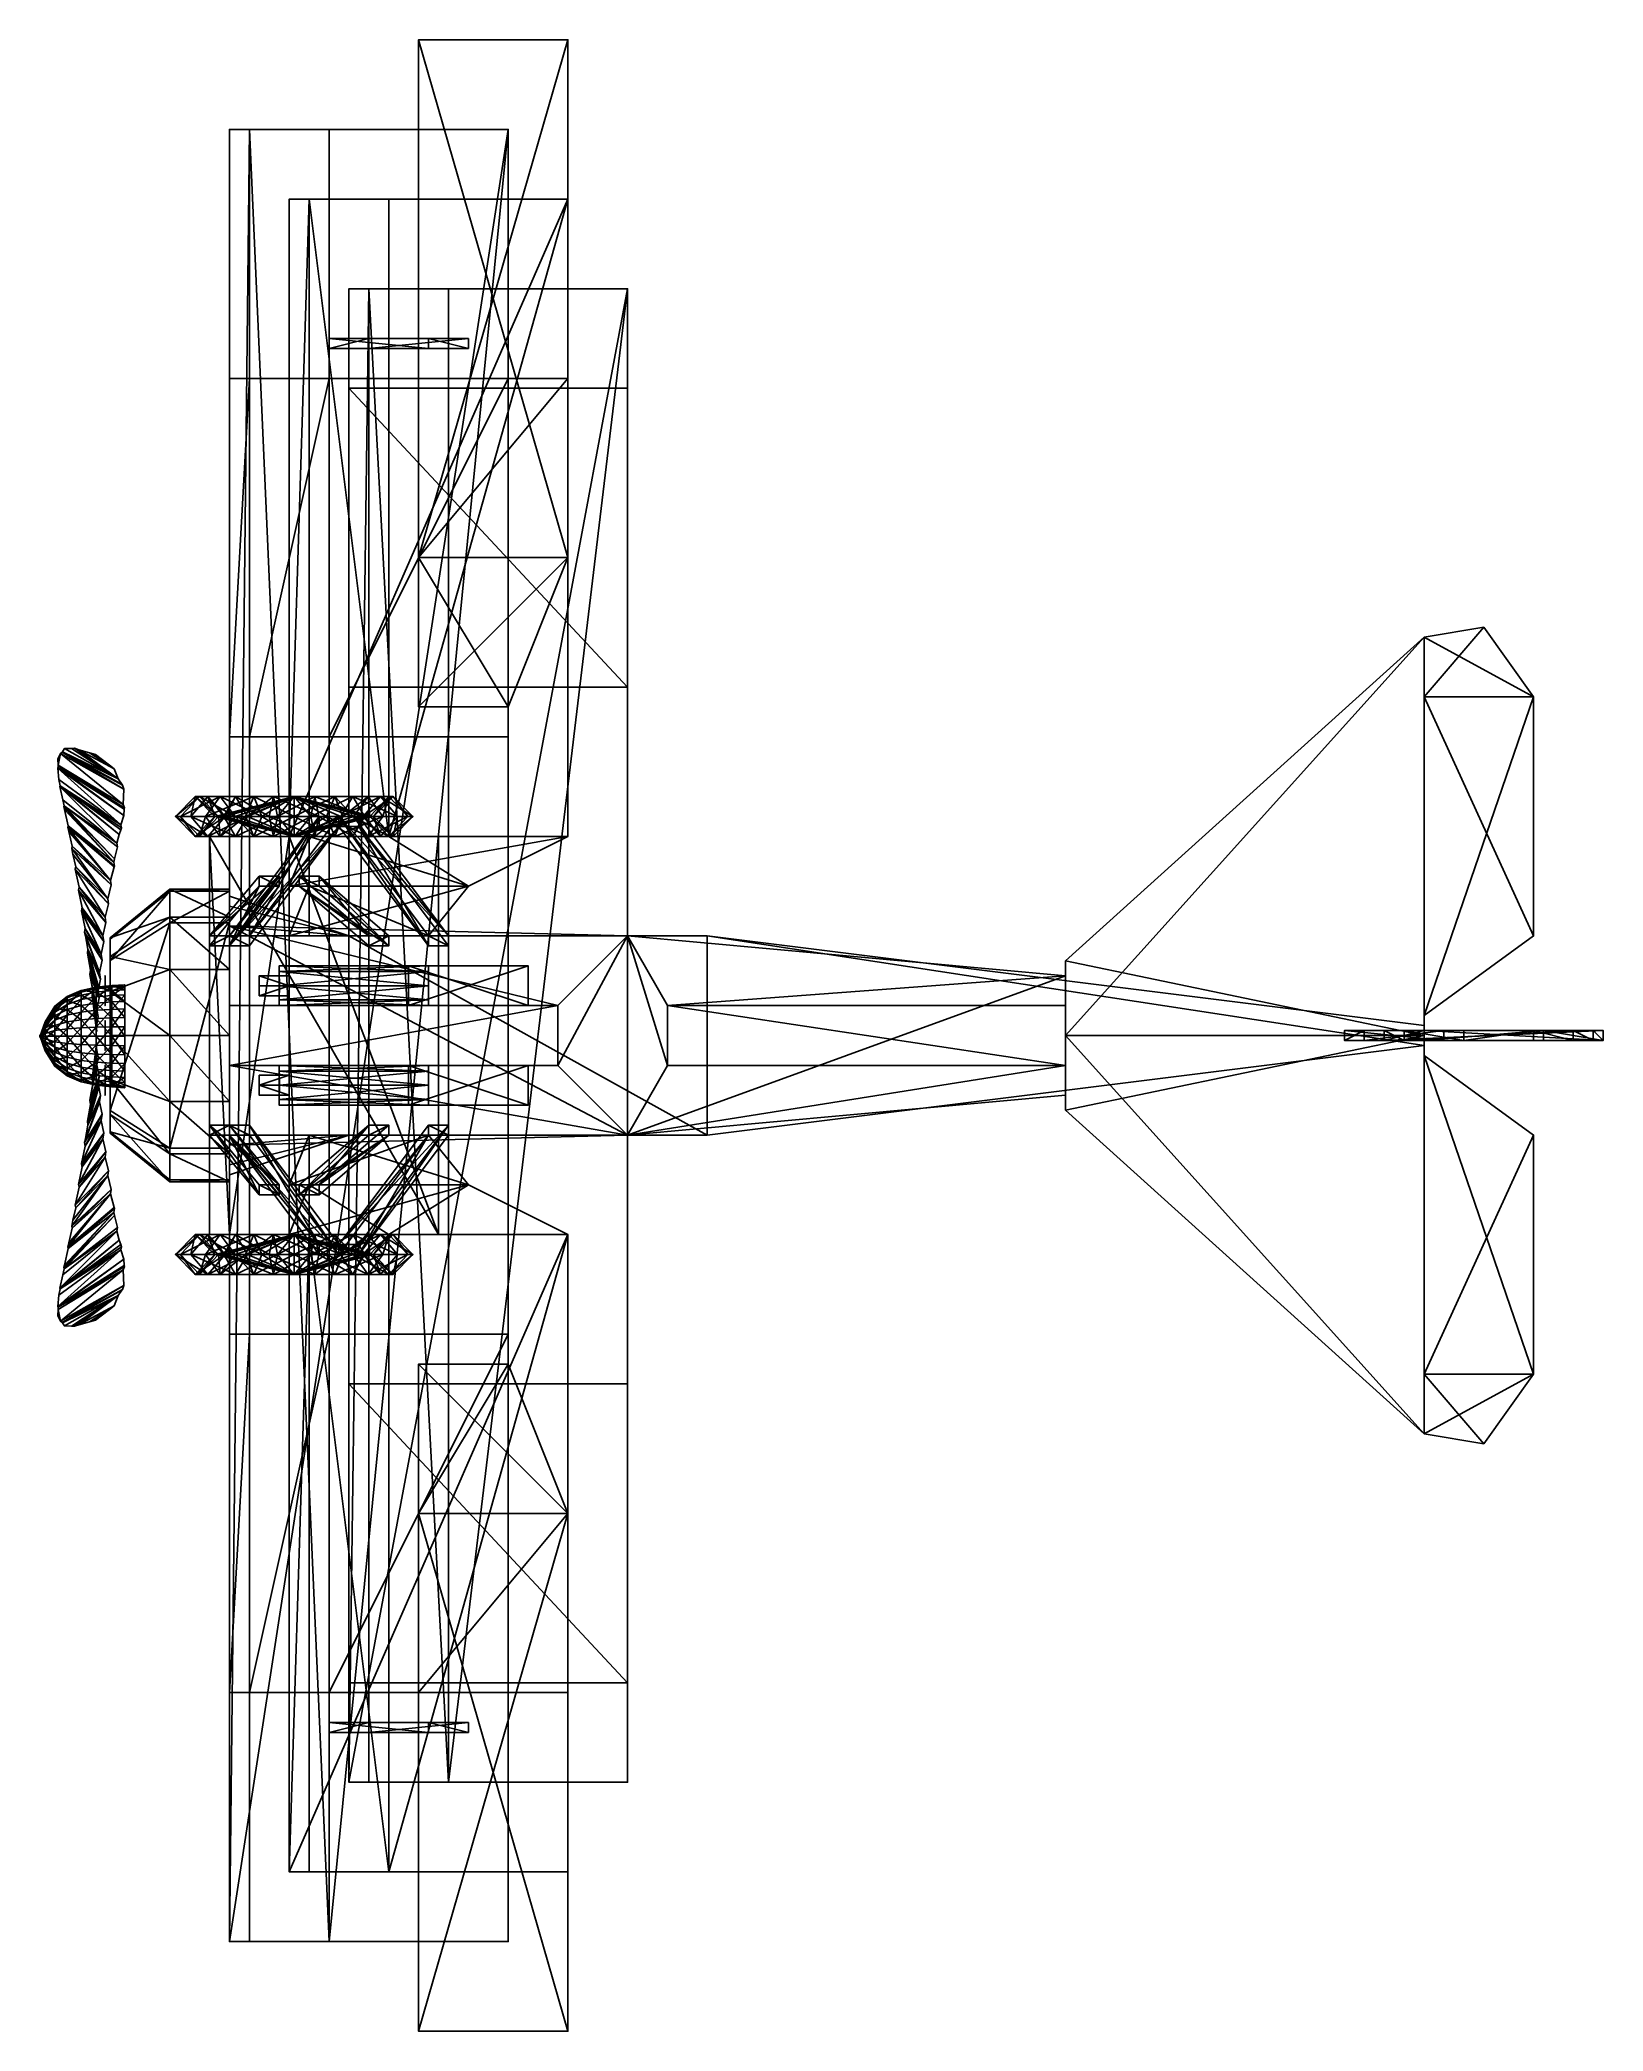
# Model space of a CAD drawing. Extents: x -35 to 143, y -113 to 113.
import ezdxf

# ---------------------------------------------------------------- set-up
doc = ezdxf.new("R2010")
doc.units = 0
for name, color, linetype in [('COWLING', 253, 'CONTINUOUS'), ('GUNS', 253, 'CONTINUOUS'), ('LEFT_WHEEL', 253, 'CONTINUOUS'), ('LEFTHUB', 253, 'CONTINUOUS'), ('PROP', 253, 'CONTINUOUS'), ('RIGHT_WHEEL', 253, 'CONTINUOUS'), ('RIGHTHUB', 253, 'CONTINUOUS'), ('TAIL', 253, 'CONTINUOUS'), ('TAILSKID', 253, 'CONTINUOUS'), ('TRIPLANEBODY', 253, 'CONTINUOUS')]:
    doc.layers.add(name, color=color, linetype=linetype)

msp = doc.modelspace()

# ---------------------------------------------------------------- meshes
at = {"layer": 'COWLING', "color": 253}
mesh = msp.add_polyface(dxfattribs=at)
corners = [(-20.389313, -12.821518, 3.576385), (-27.185715, -8.547623, 7.292786), (-27.185715, 0, 14.725693), (-13.592819, -16.427521, 10.386093), (-20.389313, -16.427521, 10.386093), (-27.185715, -10.951721, 11.832596), (-13.592819, -16.655609, 18.0849), (-20.389313, -16.655609, 18.0849), (-27.185715, -11.103821, 16.965088), (-13.592819, -13.461319, 25.093399), (-20.389313, -13.461319, 25.093399), (-27.185715, -8.974213, 21.63739), (-13.592819, -7.500809, 29.971497), (-20.389313, -7.500809, 29.971497), (-27.185715, -5.000519, 24.889496), (-13.592819, 0.000885, 31.716797), (-20.389313, 0.000885, 31.716797), (-27.185715, 0.000595, 26.053085), (-13.592819, 7.502487, 29.970688), (-20.389313, 7.502487, 29.970688), (-27.185715, 5.001694, 24.889099), (-13.592819, 13.462387, 25.092087), (-20.389313, 13.462387, 25.092087), (-27.185715, 8.974991, 21.63649), (-13.592819, 16.656097, 18.083191), (-20.389313, 16.656097, 18.083191), (-27.185715, 11.104095, 16.964096), (-13.592819, 16.427185, 10.384491), (-20.389313, 16.427185, 10.384491), (-27.185715, 10.951492, 11.831497), (-13.592819, 12.8228, 3.577789), (-20.389313, 12.8228, 3.577789), (-27.185715, 8.548492, 7.293686), (-13.592819, -12.821518, 3.576385), (-27.752121, -6.796417, 18.773193), (-27.752121, -6.116714, 20.389389), (-27.752121, -4.07782, 20.389389), (-27.752121, -3.398117, 18.690292), (-27.752121, -4.07782, 16.991196), (-27.752121, -6.116714, 16.991196), (-27.752121, 6.796494, 18.773193), (-27.752121, 6.116791, 20.389389), (-27.752121, 4.077896, 20.389389), (-27.752121, 3.398193, 18.690292), (-27.752121, 4.077896, 16.991196), (-27.752121, 6.116791, 16.991196), (-27.752121, 1.699097, 11.9767), (-27.752121, 1.019485, 13.592896), (-27.752121, -1.019409, 13.592896), (-27.752121, -1.69902, 11.893799), (-27.752121, -1.019409, 10.194687), (-27.752121, 1.019485, 10.194687)]
mesh.append_faces([[corners[k] for k in face] for face in [(0, 5, 1), (0, 4, 5), (1, 5, 2), (3, 7, 4), (3, 6, 7), (4, 8, 5), (4, 7, 8), (5, 8, 2), (6, 10, 7), (6, 9, 10), (7, 11, 8), (7, 10, 11), (8, 11, 2), (9, 13, 10), (9, 12, 13), (10, 14, 11), (10, 13, 14), (11, 14, 2), (12, 16, 13), (12, 15, 16), (13, 17, 14), (13, 16, 17), (14, 17, 2), (15, 19, 16), (15, 18, 19), (16, 20, 17), (16, 19, 20), (17, 20, 2), (18, 22, 19), (18, 21, 22), (19, 23, 20), (19, 22, 23), (20, 23, 2), (21, 25, 22), (21, 24, 25), (22, 26, 23), (22, 25, 26), (23, 26, 2), (24, 28, 25), (24, 27, 28), (25, 29, 26), (25, 28, 29), (26, 29, 2), (27, 31, 28), (27, 30, 31), (28, 32, 29), (28, 31, 32), (29, 32, 2), (1, 2, 32), (30, 0, 31), (30, 33, 0), (31, 1, 32), (31, 0, 1), (34, 38, 39), (34, 37, 38), (34, 36, 37), (34, 35, 36), (40, 42, 41), (40, 43, 42), (40, 44, 43), (40, 45, 44), (46, 48, 47), (46, 49, 48), (46, 50, 49), (46, 51, 50), (1, 5, 0), (5, 4, 0), (2, 5, 1), (4, 7, 3), (7, 6, 3), (5, 8, 4), (8, 7, 4), (2, 8, 5), (7, 10, 6), (10, 9, 6), (8, 11, 7), (11, 10, 7), (2, 11, 8), (10, 13, 9), (13, 12, 9), (11, 14, 10), (14, 13, 10), (2, 14, 11), (13, 16, 12), (16, 15, 12), (14, 17, 13), (17, 16, 13), (2, 17, 14), (16, 19, 15), (19, 18, 15), (17, 20, 16), (20, 19, 16), (2, 20, 17), (19, 22, 18), (22, 21, 18), (20, 23, 19), (23, 22, 19), (2, 23, 20), (22, 25, 21), (25, 24, 21), (23, 26, 22), (26, 25, 22), (2, 26, 23), (25, 28, 24), (28, 27, 24), (26, 29, 25), (29, 28, 25), (2, 29, 26), (28, 31, 27), (31, 30, 27), (29, 32, 28), (32, 31, 28), (2, 32, 29), (32, 2, 1), (31, 0, 30), (0, 33, 30), (32, 1, 31), (1, 0, 31), (39, 38, 34), (38, 37, 34), (37, 36, 34), (36, 35, 34), (41, 42, 40), (42, 43, 40), (43, 44, 40), (44, 45, 40), (47, 48, 46), (48, 49, 46), (49, 50, 46), (50, 51, 46)]])
at = {"layer": 'GUNS', "color": 253}
mesh = msp.add_polyface(dxfattribs=at)
corners = [(-7.929016, 5.663696, 34.508987), (-7.940323, 5.663696, 36.77449), (9.050491, 5.663696, 36.859497), (9.061798, 5.663696, 34.593994), (-7.937012, 4.062088, 36.111298), (9.053787, 4.062088, 36.196198), (-7.929016, 3.398193, 34.509491), (9.061798, 3.398193, 34.594391), (-7.921021, 4.061493, 32.907394), (9.069794, 4.061493, 32.992386), (-7.917709, 5.6633, 32.2435), (9.073196, 5.6633, 32.328491), (-7.921021, 7.265289, 32.906799), (9.069794, 7.265289, 32.991699), (-7.929016, 7.929199, 34.508591), (9.061798, 7.929199, 34.593491), (-7.937012, 7.265991, 36.110596), (9.053787, 7.265991, 36.195587), (-10.194611, 5.663696, 31.716797), (-10.194611, 6.796494, 32.849594), (-10.194611, 4.530991, 32.849594), (-10.194611, 5.663696, 33.9823), (-6.796417, 5.663696, 31.716797), (-6.796417, 6.796494, 32.849594), (-6.796417, 4.530991, 32.849594), (-6.796417, 5.663696, 33.9823), (6.796494, 3.398193, 31.716797), (6.796494, 7.929199, 31.716797), (6.796494, 3.398193, 36.247787), (6.796494, 7.929199, 36.247787), (20.389389, 3.398193, 31.716797), (20.389389, 7.929199, 31.716797), (20.389389, 3.398193, 36.247787), (20.389389, 7.929199, 36.247787), (-7.929016, -5.66362, 34.508987), (-7.940323, -5.66362, 36.77449), (9.050491, -5.66362, 36.859497), (9.061798, -5.66362, 34.593994), (-7.937012, -4.062012, 36.111298), (9.053787, -4.062012, 36.196198), (-7.929016, -3.398117, 34.509491), (9.061798, -3.398117, 34.594391), (-7.921021, -4.061417, 32.907394), (9.069794, -4.061417, 32.992386), (-7.917709, -5.663223, 32.2435), (9.073196, -5.663223, 32.328491), (-7.921021, -7.265213, 32.906799), (9.069794, -7.265213, 32.991699), (-7.929016, -7.929123, 34.508591), (9.061798, -7.929123, 34.593491), (-7.937012, -7.265915, 36.110596), (9.053787, -7.265915, 36.195587), (-10.194611, -5.66362, 31.716797), (-10.194611, -6.796417, 32.849594), (-10.194611, -4.530914, 32.849594), (-10.194611, -5.66362, 33.9823), (-6.796417, -5.66362, 31.716797), (-6.796417, -6.796417, 32.849594), (-6.796417, -4.530914, 32.849594), (-6.796417, -5.66362, 33.9823), (6.796494, -3.398117, 31.716797), (6.796494, -7.929123, 31.716797), (6.796494, -3.398117, 36.247787), (6.796494, -7.929123, 36.247787), (20.389389, -3.398117, 31.716797), (20.389389, -7.929123, 31.716797), (20.389389, -3.398117, 36.247787), (20.389389, -7.929123, 36.247787), (36.247787, 3.398193, 32.849594), (36.247787, -3.398117, 32.849594)]
mesh.append_faces([[corners[k] for k in face] for face in [(0, 4, 1), (1, 5, 2), (1, 4, 5), (2, 5, 3), (0, 6, 4), (4, 7, 5), (4, 6, 7), (5, 7, 3), (0, 8, 6), (6, 9, 7), (6, 8, 9), (7, 9, 3), (0, 10, 8), (8, 11, 9), (8, 10, 11), (9, 11, 3), (0, 12, 10), (10, 13, 11), (10, 12, 13), (11, 13, 3), (0, 14, 12), (12, 15, 13), (12, 14, 15), (13, 15, 3), (0, 16, 14), (14, 17, 15), (14, 16, 17), (15, 17, 3), (0, 1, 16), (16, 2, 17), (16, 1, 2), (17, 2, 3), (18, 21, 19), (18, 20, 21), (23, 24, 22), (23, 25, 24), (22, 20, 18), (22, 24, 20), (19, 25, 23), (19, 21, 25), (22, 19, 23), (22, 18, 19), (20, 25, 21), (20, 24, 25), (26, 29, 27), (26, 28, 29), (31, 32, 30), (31, 33, 32), (30, 28, 26), (30, 32, 28), (27, 33, 31), (27, 29, 33), (30, 27, 31), (30, 26, 27), (28, 33, 29), (28, 32, 33), (38, 34, 35), (38, 36, 39), (38, 35, 36), (39, 36, 37), (40, 34, 38), (40, 39, 41), (40, 38, 39), (41, 39, 37), (42, 34, 40), (42, 41, 43), (42, 40, 41), (43, 41, 37), (44, 34, 42), (44, 43, 45), (44, 42, 43), (45, 43, 37), (46, 34, 44), (46, 45, 47), (46, 44, 45), (47, 45, 37), (48, 34, 46), (48, 47, 49), (48, 46, 47), (49, 47, 37), (50, 34, 48), (50, 49, 51), (50, 48, 49), (51, 49, 37), (35, 34, 50), (35, 51, 36), (35, 50, 51), (36, 51, 37), (54, 53, 55), (54, 52, 53), (59, 56, 58), (59, 57, 56), (58, 52, 54), (58, 56, 52), (55, 57, 59), (55, 53, 57), (52, 57, 53), (52, 56, 57), (58, 55, 59), (58, 54, 55), (62, 61, 63), (62, 60, 61), (67, 64, 66), (67, 65, 64), (66, 60, 62), (66, 64, 60), (63, 65, 67), (63, 61, 65), (60, 65, 61), (60, 64, 65), (66, 63, 67), (66, 62, 63), (1, 4, 0), (2, 5, 1), (5, 4, 1), (3, 5, 2), (4, 6, 0), (5, 7, 4), (7, 6, 4), (3, 7, 5), (6, 8, 0), (7, 9, 6), (9, 8, 6), (3, 9, 7), (8, 10, 0), (9, 11, 8), (11, 10, 8), (3, 11, 9), (10, 12, 0), (11, 13, 10), (13, 12, 10), (3, 13, 11), (12, 14, 0), (13, 15, 12), (15, 14, 12), (3, 15, 13), (14, 16, 0), (15, 17, 14), (17, 16, 14), (3, 17, 15), (16, 1, 0), (17, 2, 16), (2, 1, 16), (3, 2, 17), (19, 21, 18), (21, 20, 18), (22, 24, 23), (24, 25, 23), (18, 20, 22), (20, 24, 22), (23, 25, 19), (25, 21, 19), (23, 19, 22), (19, 18, 22), (21, 25, 20), (25, 24, 20), (27, 29, 26), (29, 28, 26), (30, 32, 31), (32, 33, 31), (26, 28, 30), (28, 32, 30), (31, 33, 27), (33, 29, 27), (31, 27, 30), (27, 26, 30), (29, 33, 28), (33, 32, 28), (35, 34, 38), (39, 36, 38), (36, 35, 38), (37, 36, 39), (38, 34, 40), (41, 39, 40), (39, 38, 40), (37, 39, 41), (40, 34, 42), (43, 41, 42), (41, 40, 42), (37, 41, 43), (42, 34, 44), (45, 43, 44), (43, 42, 44), (37, 43, 45), (44, 34, 46), (47, 45, 46), (45, 44, 46), (37, 45, 47), (46, 34, 48), (49, 47, 48), (47, 46, 48), (37, 47, 49), (48, 34, 50), (51, 49, 50), (49, 48, 50), (37, 49, 51), (50, 34, 35), (36, 51, 35), (51, 50, 35), (37, 51, 36), (55, 53, 54), (53, 52, 54), (58, 56, 59), (56, 57, 59), (54, 52, 58), (52, 56, 58), (59, 57, 55), (57, 53, 55), (53, 57, 52), (57, 56, 52), (59, 55, 58), (55, 54, 58), (63, 61, 62), (61, 60, 62), (66, 64, 67), (64, 65, 67), (62, 60, 66), (60, 64, 66), (67, 65, 63), (65, 61, 63), (61, 65, 60), (65, 64, 60), (67, 63, 66), (63, 62, 66)]])
at = {"layer": 'LEFT_WHEEL', "color": 253}
mesh = msp.add_polyface(dxfattribs=at)
corners = [(-6.230011, -22.654816, -12.460114), (-6.230011, -24.920319, -10.194611), (-6.230011, -27.185715, -12.460114), (-6.230011, -24.920319, -14.725616), (-10.83522, -22.654816, -13.438416), (-11.75621, -24.920319, -11.368713), (-10.83522, -27.185715, -13.438416), (-9.914124, -24.920319, -15.508316), (-14.646423, -22.654816, -16.206314), (-16.32962, -24.920319, -14.690018), (-14.646423, -27.185715, -16.206314), (-12.96312, -24.920319, -17.72261), (-17.002319, -22.654816, -20.285019), (-19.156723, -24.920319, -19.584518), (-17.002319, -27.185715, -20.285019), (-14.847916, -24.920319, -20.985413), (-17.495621, -22.654816, -24.969315), (-19.748718, -24.920319, -25.205719), (-17.495621, -27.185715, -24.969315), (-15.242416, -24.920319, -24.73291), (-16.040909, -22.654816, -29.44931), (-18.00322, -24.920319, -30.581619), (-16.040909, -27.185715, -29.44931), (-14.078812, -24.920319, -28.31691), (-12.890015, -22.654816, -32.950317), (-14.221817, -24.920319, -34.782822), (-12.890015, -27.185715, -32.950317), (-11.558014, -24.920319, -31.117722), (-8.587311, -22.654816, -34.86702), (-9.058716, -24.920319, -37.082916), (-8.587311, -27.185715, -34.86702), (-8.115814, -24.920319, -32.651123), (-3.877121, -22.654816, -34.86792), (-3.406509, -24.920319, -37.084015), (-3.877121, -27.185715, -34.86792), (-4.34761, -24.920319, -32.65181), (0.426193, -22.654816, -32.952911), (1.757492, -24.920319, -34.786011), (0.426193, -27.185715, -32.952911), (-0.904922, -24.920319, -31.119919), (3.57869, -22.654816, -29.453217), (5.54039, -24.920319, -30.586212), (3.57869, -27.185715, -29.453217), (1.616898, -24.920319, -28.320023), (5.035095, -22.654816, -24.973709), (7.288086, -24.920319, -25.210922), (5.035095, -27.185715, -24.973709), (2.781998, -24.920319, -24.736511), (4.543594, -22.654816, -20.289322), (6.698395, -24.920319, -19.589615), (4.543594, -27.185715, -20.289322), (2.388885, -24.920319, -20.988815), (2.189285, -22.654816, -16.20961), (3.873199, -24.920319, -14.694016), (2.189285, -27.185715, -16.20961), (0.505386, -24.920319, -17.72522), (-1.620712, -22.654816, -13.440216), (-0.698914, -24.920319, -11.370819), (-1.620712, -27.185715, -13.440216), (-2.542618, -24.920319, -15.509811)]
mesh.append_faces([[corners[k] for k in face] for face in [(0, 5, 1), (0, 4, 5), (1, 6, 2), (1, 5, 6), (2, 7, 3), (2, 6, 7), (3, 4, 0), (3, 7, 4), (4, 9, 5), (4, 8, 9), (5, 10, 6), (5, 9, 10), (6, 11, 7), (6, 10, 11), (7, 8, 4), (7, 11, 8), (8, 13, 9), (8, 12, 13), (9, 14, 10), (9, 13, 14), (10, 15, 11), (10, 14, 15), (11, 12, 8), (11, 15, 12), (12, 17, 13), (12, 16, 17), (13, 18, 14), (13, 17, 18), (14, 19, 15), (14, 18, 19), (15, 16, 12), (15, 19, 16), (16, 21, 17), (16, 20, 21), (17, 22, 18), (17, 21, 22), (18, 23, 19), (18, 22, 23), (19, 20, 16), (19, 23, 20), (20, 25, 21), (20, 24, 25), (21, 26, 22), (21, 25, 26), (22, 27, 23), (22, 26, 27), (23, 24, 20), (23, 27, 24), (24, 29, 25), (24, 28, 29), (25, 30, 26), (25, 29, 30), (26, 31, 27), (26, 30, 31), (27, 28, 24), (27, 31, 28), (28, 33, 29), (28, 32, 33), (29, 34, 30), (29, 33, 34), (30, 35, 31), (30, 34, 35), (31, 32, 28), (31, 35, 32), (32, 37, 33), (32, 36, 37), (33, 38, 34), (33, 37, 38), (34, 39, 35), (34, 38, 39), (35, 36, 32), (35, 39, 36), (36, 41, 37), (36, 40, 41), (37, 42, 38), (37, 41, 42), (38, 43, 39), (38, 42, 43), (39, 40, 36), (39, 43, 40), (40, 45, 41), (40, 44, 45), (41, 46, 42), (41, 45, 46), (42, 47, 43), (42, 46, 47), (43, 44, 40), (43, 47, 44), (44, 49, 45), (44, 48, 49), (45, 50, 46), (45, 49, 50), (46, 51, 47), (46, 50, 51), (47, 48, 44), (47, 51, 48), (48, 53, 49), (48, 52, 53), (49, 54, 50), (49, 53, 54), (50, 55, 51), (50, 54, 55), (51, 52, 48), (51, 55, 52), (52, 57, 53), (52, 56, 57), (53, 58, 54), (53, 57, 58), (54, 59, 55), (54, 58, 59), (55, 56, 52), (55, 59, 56), (56, 1, 57), (56, 0, 1), (57, 2, 58), (57, 1, 2), (58, 3, 59), (58, 2, 3), (59, 0, 56), (59, 3, 0), (1, 5, 0), (5, 4, 0), (2, 6, 1), (6, 5, 1), (3, 7, 2), (7, 6, 2), (0, 4, 3), (4, 7, 3), (5, 9, 4), (9, 8, 4), (6, 10, 5), (10, 9, 5), (7, 11, 6), (11, 10, 6), (4, 8, 7), (8, 11, 7), (9, 13, 8), (13, 12, 8), (10, 14, 9), (14, 13, 9), (11, 15, 10), (15, 14, 10), (8, 12, 11), (12, 15, 11), (13, 17, 12), (17, 16, 12), (14, 18, 13), (18, 17, 13), (15, 19, 14), (19, 18, 14), (12, 16, 15), (16, 19, 15), (17, 21, 16), (21, 20, 16), (18, 22, 17), (22, 21, 17), (19, 23, 18), (23, 22, 18), (16, 20, 19), (20, 23, 19), (21, 25, 20), (25, 24, 20), (22, 26, 21), (26, 25, 21), (23, 27, 22), (27, 26, 22), (20, 24, 23), (24, 27, 23), (25, 29, 24), (29, 28, 24), (26, 30, 25), (30, 29, 25), (27, 31, 26), (31, 30, 26), (24, 28, 27), (28, 31, 27), (29, 33, 28), (33, 32, 28), (30, 34, 29), (34, 33, 29), (31, 35, 30), (35, 34, 30), (28, 32, 31), (32, 35, 31), (33, 37, 32), (37, 36, 32), (34, 38, 33), (38, 37, 33), (35, 39, 34), (39, 38, 34), (32, 36, 35), (36, 39, 35), (37, 41, 36), (41, 40, 36), (38, 42, 37), (42, 41, 37), (39, 43, 38), (43, 42, 38), (36, 40, 39), (40, 43, 39), (41, 45, 40), (45, 44, 40), (42, 46, 41), (46, 45, 41), (43, 47, 42), (47, 46, 42), (40, 44, 43), (44, 47, 43), (45, 49, 44), (49, 48, 44), (46, 50, 45), (50, 49, 45), (47, 51, 46), (51, 50, 46), (44, 48, 47), (48, 51, 47), (49, 53, 48), (53, 52, 48), (50, 54, 49), (54, 53, 49), (51, 55, 50), (55, 54, 50), (48, 52, 51), (52, 55, 51), (53, 57, 52), (57, 56, 52), (54, 58, 53), (58, 57, 53), (55, 59, 54), (59, 58, 54), (52, 56, 55), (56, 59, 55), (57, 1, 56), (1, 0, 56), (58, 2, 57), (2, 1, 57), (59, 3, 58), (3, 2, 58), (56, 0, 59), (0, 3, 59)]])
at = {"layer": 'LEFTHUB', "color": 253}
mesh = msp.add_polyface(dxfattribs=at)
corners = [(-6.230011, -24.920319, -14.725616), (-9.914124, -24.920319, -15.508316), (-12.96312, -24.920319, -17.72261), (-14.847916, -24.920319, -20.985413), (-15.242416, -24.920319, -24.73291), (-14.078812, -24.920319, -28.31691), (-11.558014, -24.920319, -31.117722), (-8.115814, -24.920319, -32.651123), (-4.34761, -24.920319, -32.65181), (-0.904922, -24.920319, -31.119919), (0.505386, -24.920319, -17.72522), (-2.542618, -24.920319, -15.509811), (-6.230011, -22.654816, -23.787521), (-6.230011, -27.185715, -23.787521), (1.616898, -24.920319, -28.320023), (2.781998, -24.920319, -24.736511), (2.388885, -24.920319, -20.988815)]
mesh.append_faces([[corners[k] for k in face] for face in [(12, 1, 0), (0, 1, 13), (12, 2, 1), (1, 2, 13), (12, 3, 2), (2, 3, 13), (12, 4, 3), (3, 4, 13), (12, 5, 4), (4, 5, 13), (12, 6, 5), (5, 6, 13), (12, 7, 6), (6, 7, 13), (12, 8, 7), (7, 8, 13), (12, 9, 8), (8, 9, 13), (12, 14, 9), (9, 14, 13), (12, 15, 14), (14, 15, 13), (12, 16, 15), (15, 16, 13), (12, 10, 16), (16, 10, 13), (12, 11, 10), (10, 11, 13), (12, 0, 11), (11, 0, 13), (0, 1, 12), (13, 1, 0), (1, 2, 12), (13, 2, 1), (2, 3, 12), (13, 3, 2), (3, 4, 12), (13, 4, 3), (4, 5, 12), (13, 5, 4), (5, 6, 12), (13, 6, 5), (6, 7, 12), (13, 7, 6), (7, 8, 12), (13, 8, 7), (8, 9, 12), (13, 9, 8), (9, 14, 12), (13, 14, 9), (14, 15, 12), (13, 15, 14), (15, 16, 12), (13, 16, 15), (16, 10, 12), (13, 10, 16), (10, 11, 12), (13, 11, 10), (11, 0, 12), (13, 0, 11)]])
at = {"layer": 'PROP', "color": 253}
mesh = msp.add_polyface(dxfattribs=at)
corners = [(-32.55806, 26.821701, 2.386826), (-32.886749, 28.329239, 1.452133), (-26.393372, 21.865036, -5.049515), (-32.869019, 28.415665, 1.398529), (-26.128128, 22.868286, -5.75148), (-25.89447, 23.632584, -6.328705), (-32.867828, 28.421478, 1.394943), (-33.028198, 29.128555, 0.956528), (-25.945435, 23.967102, -6.58136), (-33.114395, 30.416183, -0.215683), (-25.594574, 25.043396, -7.394257), (-33.070923, 30.511917, -0.302856), (-25.557587, 25.750031, -7.693588), (-25.55014, 25.892151, -7.753784), (-25.683884, 26.264191, -7.911392), (-33.084686, 30.756699, -0.525711), (-32.821075, 32.091156, -2.284241), (-33.126038, 31.492249, -1.195343), (-25.602859, 28.038651, -8.663086), (-32.612793, 32.248825, -2.570908), (-25.760666, 28.476959, -8.654297), (-25.837662, 28.587189, -8.652084), (-32.590134, 32.287094, -2.640518), (-26.2612, 29.193558, -8.639923), (-32.382431, 32.637955, -3.278442), (-31.566086, 32.667999, -4.470551), (-31.222839, 32.680603, -4.971786), (-30.718658, 32.507004, -5.520721), (-26.730942, 30.336472, -8.617004), (-29.518967, 32.173492, -6.575317), (-27.260681, 30.752335, -8.254837), (-28.825211, 31.980621, -7.185165)]
mesh.append_faces([[corners[k] for k in face] for face in [(0, 1, 2), (3, 1, 4), (5, 6, 3), (7, 6, 8), (7, 9, 8), (8, 9, 10), (11, 9, 10), (11, 12, 10), (13, 11, 12), (13, 11, 14), (15, 11, 14), (16, 15, 14), (17, 16, 15), (14, 16, 18), (19, 16, 18), (20, 19, 18), (20, 19, 21), (22, 19, 21), (23, 22, 21), (23, 24, 22), (23, 25, 24), (23, 25, 26), (23, 27, 26), (23, 27, 28), (29, 27, 28), (30, 29, 28), (30, 31, 29), (2, 1, 0), (4, 1, 3), (3, 6, 5), (8, 6, 5), (8, 6, 7), (8, 9, 7), (10, 9, 8), (10, 9, 11), (10, 12, 11), (12, 11, 13), (14, 11, 13), (14, 11, 15), (14, 15, 16), (15, 16, 17), (18, 16, 14), (18, 16, 19), (18, 19, 20), (21, 19, 20), (21, 19, 22), (21, 22, 23), (22, 24, 23), (24, 25, 23), (26, 25, 23), (26, 27, 23), (28, 27, 23), (28, 27, 29), (28, 29, 30), (29, 31, 30)]])
mesh = msp.add_polyface(dxfattribs=at)
corners = [(-30.71138, 16.867508, 8.107239), (-30.761292, 16.538956, 8.292603), (-27.646713, 12.845139, 1.619827), (-31.136368, 18.909561, 6.955139), (-27.742371, 13.445801, 1.165558), (-27.366043, 14.984909, 0.001556), (-31.09256, 19.196091, 6.793488), (-27.452408, 15.536163, -0.415314), (-31.398041, 20.612228, 5.994522), (-31.543182, 21.285065, 5.614929), (-27.043076, 17.12468, -1.616684), (-31.506165, 21.524689, 5.479736), (-27.12001, 17.62233, -1.993042), (-31.881073, 23.196091, 4.536743), (-31.979828, 23.657898, 4.262894), (-26.697174, 19.175522, -3.167694), (-31.947311, 23.844696, 4.152145), (-26.675461, 19.266632, -3.231461), (-26.755829, 19.720856, -3.549255), (-32.363358, 25.719635, 3.040329), (-32.426224, 26.002975, 2.87233), (-26.663971, 20.08754, -3.805832), (-32.401169, 26.142883, 2.789368), (-26.32045, 21.458786, -4.765274), (-26.393372, 21.865036, -5.049515), (-32.55806, 26.821701, 2.386826), (-32.886749, 28.329239, 1.452133), (-26.128128, 22.868286, -5.75148), (-25.968521, 23.390381, -6.145782), (-32.869019, 28.415665, 1.398529), (-25.89447, 23.632584, -6.328705), (-32.867828, 28.421478, 1.394943), (-25.945435, 23.967102, -6.58136)]
mesh.append_faces([[corners[k] for k in face] for face in [(0, 1, 2), (3, 0, 4), (4, 3, 5), (6, 3, 5), (5, 6, 7), (8, 6, 7), (8, 9, 7), (7, 9, 10), (11, 9, 10), (10, 11, 12), (13, 11, 12), (13, 14, 12), (12, 14, 15), (16, 14, 15), (17, 16, 15), (17, 16, 18), (19, 16, 18), (19, 20, 18), (18, 20, 21), (22, 20, 21), (23, 22, 21), (23, 22, 24), (25, 22, 24), (24, 26, 27), (28, 29, 27), (28, 30, 29), (30, 31, 32), (2, 1, 0), (4, 0, 2), (4, 0, 3), (5, 3, 4), (5, 3, 6), (7, 6, 5), (7, 6, 8), (7, 9, 8), (10, 9, 7), (10, 9, 11), (12, 11, 10), (12, 11, 13), (12, 14, 13), (15, 14, 12), (15, 14, 16), (15, 16, 17), (18, 16, 17), (18, 16, 19), (18, 20, 19), (21, 20, 18), (21, 20, 22), (21, 22, 23), (24, 22, 23), (24, 22, 25), (27, 26, 24), (27, 29, 28), (29, 30, 28)]])
mesh = msp.add_polyface(dxfattribs=at)
corners = [(-30.479584, 4.935425, 16.134995), (-28.77681, 5.494919, 14.190247), (-28.77681, 5.306229, 16.24025), (-26.981995, 5.686798, 14.172348), (-26.981995, 5.491623, 16.292862), (-25.509323, 5.782745, 14.163406), (-25.509323, 5.58432, 16.319183), (-26.981995, 5.102783, 12.124527), (-25.509323, 5.189011, 12.081528), (-29.403992, 7.446579, 13.190399), (-29.477249, 6.944336, 13.457047), (-28.413773, 4.286026, 8.092972), (-28.547897, 5.055099, 7.511337), (-29.760864, 9.348694, 12.180557), (-28.4729, 5.425369, 7.231293), (-29.694595, 9.811325, 11.934967), (-28.270279, 6.425812, 6.474686), (-28.394363, 7.156128, 5.922348), (-29.989578, 11.333755, 11.126694), (-30.071442, 11.756271, 10.902374), (-28.096024, 8.565582, 4.8564), (-30.012238, 12.176056, 10.679504), (-28.210419, 9.255249, 4.334824), (-30.411697, 14.167557, 9.622208), (-27.888992, 10.705353, 3.238113), (-30.376968, 14.416885, 9.489838), (-30.35849, 14.538895, 9.421005), (-27.993958, 11.351974, 2.7491), (-30.761292, 16.538956, 8.292603), (-27.646713, 12.845139, 1.619827), (-30.71138, 16.867508, 8.107239), (-27.742371, 13.445801, 1.165558)]
mesh.append_faces([[corners[k] for k in face] for face in [(0, 1, 2), (2, 1, 3), (2, 3, 4), (4, 3, 5), (4, 5, 6), (1, 7, 3), (3, 7, 8), (3, 8, 5), (9, 10, 11), (11, 9, 12), (13, 9, 12), (12, 13, 14), (15, 13, 14), (16, 15, 14), (16, 15, 17), (18, 15, 17), (18, 19, 17), (17, 19, 20), (21, 19, 20), (20, 21, 22), (23, 21, 22), (22, 23, 24), (25, 23, 24), (25, 26, 24), (24, 26, 27), (28, 26, 27), (27, 28, 29), (29, 30, 31), (2, 1, 0), (3, 1, 2), (4, 3, 2), (5, 3, 4), (6, 5, 4), (3, 7, 1), (8, 7, 3), (5, 8, 3), (11, 10, 9), (12, 9, 11), (12, 9, 13), (14, 13, 12), (14, 13, 15), (14, 15, 16), (17, 15, 16), (17, 15, 18), (17, 19, 18), (20, 19, 17), (20, 19, 21), (22, 21, 20), (22, 21, 23), (24, 23, 22), (24, 23, 25), (24, 26, 25), (27, 26, 24), (27, 26, 28), (29, 28, 27)]])
mesh = msp.add_polyface(dxfattribs=at)
corners = [(-28.77681, 2.869232, 19.471481), (-28.77681, 4.38974, 18.083649), (-26.981995, 4.54361, 18.199692), (-26.981995, 2.970779, 19.635269), (-25.509323, 4.620544, 18.257706), (-32.044296, 3.543472, 17.445389), (-32.044296, 4.286545, 15.95079), (-30.479584, 4.935425, 16.134995), (-30.479584, 4.082001, 17.851547), (-28.77681, 5.306229, 16.24025), (-26.981995, 5.491623, 16.292862), (-25.509323, 5.58432, 16.319183), (-33.470947, 3.22052, 15.648193), (-32.044296, 4.439529, 14.288696), (-30.479584, 5.11113, 14.226059), (-28.77681, 5.494919, 14.190247), (-32.044296, 3.981766, 12.683578), (-30.479584, 4.585388, 12.382553), (-28.77681, 4.930313, 12.210526), (-26.981995, 5.102783, 12.124527), (-30.479584, 3.429184, 10.853455), (-28.77681, 3.68869, 10.568451), (-26.981995, 3.818436, 10.425949), (-25.509323, 3.883301, 10.354706), (-25.509323, 5.189011, 12.081528), (-29.477249, 6.944336, 13.457047), (-29.138092, 5.081848, 14.445862), (-28.672623, 2.952499, 9.101486), (-28.413773, 4.286026, 8.092972)]
mesh.append_faces([[corners[k] for k in face] for face in [(0, 1, 2), (3, 2, 4), (5, 6, 7), (5, 7, 8), (8, 7, 9), (8, 9, 1), (1, 9, 10), (1, 10, 2), (2, 10, 11), (2, 11, 4), (12, 13, 6), (6, 13, 14), (6, 14, 7), (7, 14, 15), (13, 16, 17), (13, 17, 14), (14, 17, 18), (14, 18, 15), (15, 18, 19), (16, 20, 17), (17, 21, 18), (18, 21, 22), (18, 22, 19), (19, 22, 23), (19, 23, 24), (25, 26, 27), (27, 25, 28), (2, 1, 0), (4, 2, 3), (7, 6, 5), (8, 7, 5), (9, 7, 8), (1, 9, 8), (10, 9, 1), (2, 10, 1), (11, 10, 2), (4, 11, 2), (6, 13, 12), (14, 13, 6), (7, 14, 6), (15, 14, 7), (17, 16, 13), (14, 17, 13), (18, 17, 14), (15, 18, 14), (19, 18, 15), (17, 20, 16), (18, 21, 17), (22, 21, 18), (19, 22, 18), (23, 22, 19), (24, 23, 19), (27, 26, 25), (28, 25, 27)]])
mesh = msp.add_polyface(dxfattribs=at)
corners = [(-32.044296, 2.310669, 18.570618), (-30.479584, 4.082001, 17.851547), (-30.479584, 2.666122, 19.14389), (-28.77681, 4.38974, 18.083649), (-28.77681, 2.869232, 19.471481), (-26.981995, 4.54361, 18.199692), (-26.981995, 2.970779, 19.635269), (-30.479584, 4.585388, 12.382553), (-30.479584, 3.429184, 10.853455), (-28.77681, 3.68869, 10.568451), (-32.044296, 2.975067, 11.352219), (-30.479584, 1.798691, 9.845291), (-28.77681, 1.937714, 9.485779), (-26.981995, 2.007217, 9.306046), (-26.981995, 3.818436, 10.425949), (-32.044296, 1.55542, 10.474411), (-30.479584, -0.085831, 9.494202), (-28.77681, -0.086075, 9.108749), (-26.981995, -0.086197, 8.916046), (-30.479584, -1.037964, 19.838684), (-30.479584, 0.878998, 19.837494), (-28.77681, 0.950058, 20.216339), (-28.77681, -1.108551, 20.217606), (-26.981995, 0.98558, 20.405762), (-32.044296, 0.754639, 19.174545), (-28.699066, 0.466171, 10.981873), (-28.769806, 0.84877, 10.69252), (-28.932373, 2.619675, 14.158127), (-29.018509, 3.414825, 15.330887), (-29.218338, 4.542755, 14.732056), (-28.527985, 2.146255, 9.711258), (-29.138092, 5.081848, 14.445862), (-28.672623, 2.952499, 9.101486), (-32.044296, -0.085419, 10.168732), (-32.044296, -0.914429, 19.175568)]
mesh.append_faces([[corners[k] for k in face] for face in [(0, 1, 2), (2, 1, 3), (2, 3, 4), (4, 5, 6), (7, 8, 9), (10, 11, 8), (8, 11, 12), (8, 12, 9), (9, 12, 13), (9, 13, 14), (15, 16, 11), (11, 16, 17), (11, 17, 12), (12, 17, 18), (12, 18, 13), (19, 20, 21), (22, 21, 23), (24, 2, 20), (20, 2, 4), (20, 4, 21), (21, 4, 6), (25, 26, 27), (26, 27, 28), (26, 29, 28), (26, 29, 30), (31, 29, 30), (30, 31, 32), (2, 1, 0), (3, 1, 2), (4, 3, 2), (9, 8, 7), (8, 11, 10), (12, 11, 8), (9, 12, 8), (13, 12, 9), (16, 33, 15), (11, 16, 15), (17, 16, 11), (12, 17, 11), (18, 17, 12), (20, 24, 34), (21, 20, 19), (23, 21, 22), (2, 0, 24), (20, 2, 24), (4, 2, 20), (21, 4, 20), (6, 4, 21), (27, 26, 25), (28, 27, 26), (28, 29, 26), (30, 29, 26), (30, 29, 31), (32, 31, 30)]])
mesh = msp.add_polyface(dxfattribs=at)
corners = [(-26.981995, 2.970779, 19.635269), (-25.509323, 4.620544, 18.257706), (-25.509323, 3.021561, 19.717163), (-25.509323, -0.110794, 14.689316), (-25.509323, -0.101212, 14.680573), (-25.509323, 5.58432, 16.319183), (-25.509323, -0.116562, 14.700928), (-25.509323, 5.782745, 14.163406), (-25.509323, -0.117752, 14.713837), (-25.509323, 5.189011, 12.081528), (-25.509323, -0.114197, 14.726303), (-25.509323, 3.883301, 10.354706), (-25.509323, -0.106369, 14.736649), (-26.981995, 3.818436, 10.425949), (-26.981995, 2.007217, 9.306046), (-25.509323, 2.041977, 9.216171), (-25.509323, -0.095352, 14.743469), (-26.981995, -0.086197, 8.916046), (-25.509323, -0.086258, 8.819687), (-25.509323, -0.082596, 14.745834), (-25.509323, -0.069855, 14.743454), (-26.981995, -1.14386, 20.407074), (-26.981995, 0.98558, 20.405762), (-25.509323, 1.003342, 20.500458), (-28.77681, 0.950058, 20.216339), (-25.509323, -0.089127, 14.675873), (-26.981995, 4.54361, 18.199692), (-28.77681, 2.869232, 19.471481), (-28.77681, 3.68869, 10.568451), (-28.77681, 1.937714, 9.485779)]
mesh.append_faces([[corners[k] for k in face] for face in [(0, 1, 2), (2, 1, 3), (2, 3, 4), (1, 5, 6), (1, 6, 3), (5, 7, 8), (5, 8, 6), (7, 9, 10), (7, 10, 8), (9, 11, 12), (9, 12, 10), (13, 14, 15), (13, 15, 11), (11, 15, 16), (11, 16, 12), (14, 17, 18), (14, 18, 15), (15, 18, 19), (15, 19, 16), (18, 20, 19), (21, 22, 23), (24, 0, 22), (22, 0, 2), (22, 2, 23), (23, 2, 4), (23, 4, 25), (0, 26, 27), (2, 1, 0), (3, 1, 2), (4, 3, 2), (6, 5, 1), (3, 6, 1), (8, 7, 5), (6, 8, 5), (10, 9, 7), (8, 10, 7), (12, 11, 9), (10, 12, 9), (13, 14, 28), (15, 14, 13), (11, 15, 13), (16, 15, 11), (12, 16, 11), (14, 17, 29), (18, 17, 14), (15, 18, 14), (19, 18, 15), (16, 19, 15), (19, 20, 18), (23, 22, 21), (22, 0, 24), (2, 0, 22), (23, 2, 22), (4, 2, 23), (25, 4, 23)]])
mesh = msp.add_polyface(dxfattribs=at)
corners = [(-34.575455, 0.787354, 16.113754), (-34.575455, 1.235489, 15.704712), (-33.470947, 2.658752, 16.778122), (-33.470947, 1.72673, 17.62883), (-32.044296, 3.543472, 17.445389), (-32.044296, 2.310669, 18.570618), (-30.479584, 4.082001, 17.851547), (-34.575455, 1.5056, 15.161407), (-33.470947, 3.22052, 15.648193), (-32.044296, 4.286545, 15.95079), (-34.575455, 1.561218, 14.557205), (-33.470947, 3.336182, 14.391632), (-32.044296, 4.439529, 14.288696), (-34.575455, 1.394821, 13.973724), (-33.470947, 2.990097, 13.178131), (-32.044296, 3.981766, 12.683578), (-34.575455, 1.02887, 13.489746), (-33.470947, 2.229034, 12.1716), (-32.044296, 2.975067, 11.352219), (-30.479584, 3.429184, 10.853455), (-33.470947, 1.155746, 11.50798), (-32.044296, 1.55542, 10.474411), (-30.479584, 1.798691, 9.845291), (-33.470947, 0.550354, 18.085388), (-32.044296, 0.754639, 19.174545), (-30.479584, 2.666122, 19.14389)]
mesh.append_faces([[corners[k] for k in face] for face in [(0, 1, 2), (0, 2, 3), (3, 2, 4), (3, 4, 5), (5, 4, 6), (1, 7, 8), (1, 8, 2), (2, 8, 9), (2, 9, 4), (7, 10, 11), (7, 11, 8), (8, 11, 12), (10, 13, 14), (10, 14, 11), (11, 14, 15), (11, 15, 12), (13, 16, 17), (13, 17, 14), (14, 17, 18), (14, 18, 15), (15, 18, 19), (16, 20, 17), (17, 20, 21), (17, 21, 18), (18, 21, 22), (23, 3, 5), (23, 5, 24), (24, 5, 25), (2, 1, 0), (3, 2, 0), (4, 2, 3), (5, 4, 3), (6, 4, 5), (8, 7, 1), (2, 8, 1), (9, 8, 2), (4, 9, 2), (11, 10, 7), (8, 11, 7), (12, 11, 8), (14, 13, 10), (11, 14, 10), (15, 14, 11), (12, 15, 11), (17, 16, 13), (14, 17, 13), (18, 17, 14), (15, 18, 14), (19, 18, 15), (17, 20, 16), (21, 20, 17), (18, 21, 17), (22, 21, 18), (5, 3, 23), (24, 5, 23)]])
mesh = msp.add_polyface(dxfattribs=at)
corners = [(-35.173721, -0.126602, 14.639618), (-35.173721, -0.149261, 14.660294), (-34.575455, 1.235489, 15.704712), (-34.575455, 0.787354, 16.113754), (-35.173721, -0.162918, 14.687759), (-34.575455, 1.5056, 15.161407), (-35.173721, -0.165741, 14.718307), (-34.575455, 1.561218, 14.557205), (-35.173721, -0.157318, 14.747803), (-34.575455, 1.394821, 13.973724), (-35.173721, -0.138824, 14.772278), (-34.575455, 1.02887, 13.489746), (-35.173721, -0.112732, 14.788406), (-34.575455, 0.512802, 13.170654), (-33.470947, 1.155746, 11.50798), (-34.575455, -0.083633, 13.05954), (-33.470947, -0.084732, 11.276871), (-32.044296, -0.085419, 10.168732), (-32.044296, 1.55542, 10.474411), (-30.479584, -0.085831, 9.494202), (-35.173721, -0.067337, 14.628494), (-35.173721, -0.098007, 14.62851), (-34.575455, 0.22171, 16.333282), (-34.575455, -0.384995, 16.333649), (-33.470947, 0.550354, 18.085388), (-33.470947, -0.711487, 18.086166), (-32.044296, 0.754639, 19.174545), (-32.044296, -0.914429, 19.175568), (-30.479584, 0.878998, 19.837494), (-33.470947, 1.72673, 17.62883)]
mesh.append_faces([[corners[k] for k in face] for face in [(0, 1, 2), (0, 2, 3), (1, 4, 5), (1, 5, 2), (4, 6, 7), (4, 7, 5), (6, 8, 9), (6, 9, 7), (8, 10, 11), (8, 11, 9), (10, 12, 13), (10, 13, 11), (11, 13, 14), (12, 15, 13), (13, 15, 16), (13, 16, 14), (14, 16, 17), (14, 17, 18), (18, 17, 19), (20, 21, 22), (20, 22, 23), (23, 22, 24), (25, 24, 26), (27, 26, 28), (21, 0, 3), (21, 3, 22), (22, 3, 29), (22, 29, 24), (2, 1, 0), (3, 2, 0), (5, 4, 1), (2, 5, 1), (7, 6, 4), (5, 7, 4), (9, 8, 6), (7, 9, 6), (11, 10, 8), (9, 11, 8), (13, 12, 10), (11, 13, 10), (14, 13, 11), (13, 15, 12), (16, 15, 13), (14, 16, 13), (17, 16, 14), (18, 17, 14), (22, 21, 20), (23, 22, 20), (24, 22, 23), (26, 24, 25), (3, 0, 21), (22, 3, 21), (29, 3, 22), (24, 29, 22)]])
mesh = msp.add_polyface(dxfattribs=at)
corners = [(-35.173721, -0.112732, 14.788406), (-35.173721, -0.082565, 14.794022), (-34.575455, -0.083633, 13.05954), (-35.173721, -0.052429, 14.788376), (-34.575455, -0.679993, 13.171387), (-33.470947, -1.324982, 11.509506), (-33.470947, -0.084732, 11.276871), (-32.044296, -1.725937, 10.47644), (-32.044296, -0.085419, 10.168732), (-30.479584, -1.969986, 9.84761), (-35.173721, -0.026352, 14.772202), (-34.575455, -1.195663, 13.491119), (-35.173721, -0.007874, 14.747711), (-34.575455, -1.56102, 13.97554), (-35.173721, 0.000458, 14.718201), (-34.575455, -1.7267, 14.559235), (-35.173721, -0.00235, 14.687668), (-34.575455, -1.670349, 15.163361), (-35.173721, -0.016037, 14.660217), (-34.575455, -1.399551, 15.706329), (-35.173721, -0.038727, 14.639557), (-34.575455, -0.950912, 16.114822), (-35.173721, -0.067337, 14.628494), (-34.575455, -0.384995, 16.333649), (-33.470947, -0.711487, 18.086166), (-33.470947, -1.888428, 17.631042), (-32.044296, -0.914429, 19.175568), (-33.470947, 0.550354, 18.085388), (-32.044296, 0.754639, 19.174545)]
mesh.append_faces([[corners[k] for k in face] for face in [(0, 1, 2), (1, 3, 4), (1, 4, 2), (2, 4, 5), (2, 5, 6), (6, 5, 7), (6, 7, 8), (8, 7, 9), (3, 10, 11), (3, 11, 4), (10, 12, 13), (10, 13, 11), (12, 14, 15), (12, 15, 13), (14, 16, 17), (14, 17, 15), (16, 18, 19), (16, 19, 17), (18, 20, 21), (18, 21, 19), (20, 22, 23), (20, 23, 21), (21, 23, 24), (21, 24, 25), (25, 24, 26), (23, 27, 24), (24, 28, 26), (2, 1, 0), (4, 3, 1), (2, 4, 1), (5, 4, 2), (6, 5, 2), (7, 5, 6), (8, 7, 6), (9, 7, 8), (11, 10, 3), (4, 11, 3), (13, 12, 10), (11, 13, 10), (15, 14, 12), (13, 15, 12), (17, 16, 14), (15, 17, 14), (19, 18, 16), (17, 19, 16), (21, 20, 18), (19, 21, 18), (25, 21, 19), (23, 22, 20), (21, 23, 20), (24, 23, 21), (25, 24, 21), (26, 24, 25), (24, 27, 23), (26, 28, 24)]])
mesh = msp.add_polyface(dxfattribs=at)
corners = [(-32.044296, -0.085419, 10.168732), (-30.479584, -1.969986, 9.84761), (-30.479584, -0.085831, 9.494202), (-28.77681, -2.109451, 9.488281), (-28.77681, -0.086075, 9.108749), (-26.981995, -2.179169, 9.308624), (-26.981995, -0.086197, 8.916046), (-32.044296, -1.725937, 10.47644), (-30.479584, -3.599228, 10.857788), (-28.77681, -3.859085, 10.573105), (-26.981995, -3.988998, 10.430756), (-32.044296, -3.144501, 11.355988), (-30.479584, -4.75354, 12.388306), (-32.044296, -3.705399, 17.44986), (-30.479584, -2.825943, 19.147278), (-30.479584, -4.243423, 17.856674), (-28.77681, -3.028656, 19.475128), (-28.77681, -4.550873, 18.089157), (-26.981995, -3.130005, 19.639038), (-26.981995, -4.70459, 18.205383), (-32.044296, -2.471207, 18.573563), (-30.479584, -1.037964, 19.838684), (-28.77681, -1.108551, 20.217606), (-26.981995, -1.14386, 20.407074), (-32.044296, -0.914429, 19.175568), (-30.479584, 0.878998, 19.837494), (-28.77681, 0.950058, 20.216339), (-26.981995, 0.98558, 20.405762), (-28.699066, -0.868195, 18.182632), (-28.769806, -1.250809, 18.47197), (-28.932373, -3.021713, 15.006363), (-29.018509, -3.816864, 13.833618), (-29.218338, -4.944794, 14.432434), (-28.527985, -2.548294, 19.453247), (-29.138092, -5.483871, 14.718628), (-28.672623, -3.354538, 20.063019)]
mesh.append_faces([[corners[k] for k in face] for face in [(0, 1, 2), (2, 1, 3), (2, 3, 4), (4, 3, 5), (4, 5, 6), (7, 8, 1), (1, 8, 9), (1, 9, 3), (3, 9, 10), (3, 10, 5), (11, 12, 8), (13, 14, 15), (15, 14, 16), (15, 16, 17), (17, 16, 18), (17, 18, 19), (20, 21, 14), (14, 21, 22), (14, 22, 16), (16, 22, 23), (16, 23, 18), (24, 25, 21), (21, 26, 22), (22, 27, 23), (28, 29, 30), (29, 30, 31), (29, 32, 31), (29, 32, 33), (33, 34, 35), (2, 1, 0), (3, 1, 2), (4, 3, 2), (5, 3, 4), (1, 8, 7), (9, 8, 1), (3, 9, 1), (10, 9, 3), (8, 12, 11), (15, 14, 13), (16, 14, 15), (17, 16, 15), (18, 16, 17), (21, 24, 20), (14, 21, 20), (22, 21, 14), (16, 22, 14), (23, 22, 16), (21, 25, 24), (22, 26, 21), (30, 29, 28), (31, 30, 29), (31, 32, 29), (33, 32, 29), (35, 34, 33)]])
mesh = msp.add_polyface(dxfattribs=at)
corners = [(-26.981995, -0.086197, 8.916046), (-26.981995, -2.179169, 9.308624), (-25.509323, -2.214035, 9.218796), (-25.509323, -0.086258, 8.819687), (-25.509323, -0.069855, 14.743454), (-26.981995, -3.988998, 10.430756), (-25.509323, -4.053955, 10.359589), (-25.509323, -0.058838, 14.736618), (-25.509323, -5.357529, 12.088013), (-25.509323, -0.051025, 14.726257), (-25.509323, -5.9487, 14.170624), (-25.509323, -0.047485, 14.713791), (-25.509323, -5.74762, 16.326157), (-25.509323, -0.048691, 14.700882), (-25.509323, -4.781448, 18.263504), (-25.509323, -0.054474, 14.68927), (-26.981995, -4.70459, 18.205383), (-26.981995, -3.130005, 19.639038), (-25.509323, -3.180679, 19.720993), (-25.509323, -0.064072, 14.680542), (-26.981995, -1.14386, 20.407074), (-25.509323, -1.161499, 20.501801), (-25.509323, -0.076157, 14.675873), (-25.509323, 1.003342, 20.500458), (-25.509323, -0.089127, 14.675873), (-28.77681, -0.086075, 9.108749), (-28.77681, -2.109451, 9.488281), (-28.77681, -4.550873, 18.089157), (-28.77681, -3.028656, 19.475128), (-26.981995, 0.98558, 20.405762), (-28.77681, -1.108551, 20.217606)]
mesh.append_faces([[corners[k] for k in face] for face in [(0, 1, 2), (0, 2, 3), (3, 2, 4), (1, 5, 6), (1, 6, 2), (2, 6, 7), (2, 7, 4), (6, 8, 9), (6, 9, 7), (8, 10, 11), (8, 11, 9), (10, 12, 13), (10, 13, 11), (12, 14, 15), (12, 15, 13), (16, 17, 18), (14, 18, 19), (14, 19, 15), (17, 20, 21), (17, 21, 18), (18, 21, 22), (18, 22, 19), (20, 23, 21), (21, 23, 24), (21, 24, 22), (0, 1, 25), (2, 1, 0), (3, 2, 0), (4, 2, 3), (1, 5, 26), (6, 5, 1), (2, 6, 1), (7, 6, 2), (4, 7, 2), (9, 8, 6), (7, 9, 6), (11, 10, 8), (9, 11, 8), (13, 12, 10), (11, 13, 10), (15, 14, 12), (13, 15, 12), (16, 17, 27), (18, 17, 16), (19, 18, 14), (15, 19, 14), (17, 20, 28), (21, 20, 17), (18, 21, 17), (22, 21, 18), (19, 22, 18), (20, 29, 30), (21, 23, 20), (24, 23, 21), (22, 24, 21)]])
mesh = msp.add_polyface(dxfattribs=at)
corners = [(-34.575455, -0.679993, 13.171387), (-34.575455, -1.195663, 13.491119), (-33.470947, -2.397446, 12.174454), (-33.470947, -1.324982, 11.509506), (-32.044296, -3.144501, 11.355988), (-32.044296, -1.725937, 10.47644), (-30.479584, -3.599228, 10.857788), (-34.575455, -1.56102, 13.97554), (-33.470947, -3.157272, 13.181931), (-32.044296, -4.149551, 12.688599), (-30.479584, -4.75354, 12.388306), (-34.575455, -1.7267, 14.559235), (-33.470947, -3.501862, 14.395844), (-32.044296, -4.605331, 14.294281), (-34.575455, -1.670349, 15.163361), (-33.470947, -3.384659, 15.652267), (-32.044296, -4.450302, 15.956177), (-34.575455, -1.399551, 15.706329), (-33.470947, -2.821487, 16.781509), (-32.044296, -3.705399, 17.44986), (-34.575455, -0.950912, 16.114822), (-33.470947, -1.888428, 17.631042), (-32.044296, -2.471207, 18.573563), (-30.479584, -2.825943, 19.147278), (-32.044296, -0.914429, 19.175568), (-30.479584, -1.037964, 19.838684)]
mesh.append_faces([[corners[k] for k in face] for face in [(0, 1, 2), (0, 2, 3), (3, 2, 4), (3, 4, 5), (5, 4, 6), (1, 7, 8), (1, 8, 2), (2, 8, 9), (2, 9, 4), (4, 9, 10), (7, 11, 12), (7, 12, 8), (8, 12, 13), (8, 13, 9), (11, 14, 15), (11, 15, 12), (12, 15, 16), (14, 17, 18), (14, 18, 15), (15, 18, 19), (15, 19, 16), (17, 20, 21), (17, 21, 18), (18, 21, 22), (18, 22, 19), (19, 22, 23), (21, 24, 22), (22, 24, 25), (2, 1, 0), (3, 2, 0), (4, 2, 3), (5, 4, 3), (6, 4, 5), (8, 7, 1), (2, 8, 1), (9, 8, 2), (4, 9, 2), (10, 9, 4), (12, 11, 7), (8, 12, 7), (13, 12, 8), (9, 13, 8), (15, 14, 11), (12, 15, 11), (16, 15, 12), (18, 17, 14), (15, 18, 14), (19, 18, 15), (16, 19, 15), (18, 21, 17), (22, 21, 18), (19, 22, 18), (23, 22, 19), (22, 24, 21)]])
mesh = msp.add_polyface(dxfattribs=at)
corners = [(-30.479584, -3.599228, 10.857788), (-30.479584, -4.75354, 12.388306), (-28.77681, -5.098694, 12.216705), (-28.77681, -3.859085, 10.573105), (-26.981995, -5.271255, 12.13092), (-26.981995, -3.988998, 10.430756), (-25.509323, -5.357529, 12.088013), (-25.509323, -4.053955, 10.359589), (-32.044296, -4.149551, 12.688599), (-32.044296, -4.605331, 14.294281), (-30.479584, -5.277023, 14.232452), (-28.77681, -5.660843, 14.197128), (-26.981995, -5.852753, 14.179459), (-33.470947, -3.501862, 14.395844), (-32.044296, -4.450302, 15.956177), (-30.479584, -5.098969, 16.141174), (-28.77681, -5.469635, 16.246887), (-32.044296, -3.705399, 17.44986), (-30.479584, -4.243423, 17.856674), (-28.77681, -4.550873, 18.089157), (-26.981995, -4.70459, 18.205383), (-26.981995, -5.654968, 16.299744), (-25.509323, -4.781448, 18.263504), (-25.509323, -5.74762, 16.326157), (-25.509323, -3.180679, 19.720993), (-29.138092, -5.483871, 14.718628), (-29.218338, -4.944794, 14.432434), (-28.527985, -2.548294, 19.453247), (-29.477249, -7.346359, 15.707443), (-28.672623, -3.354538, 20.063019), (-28.413773, -4.688065, 21.071533)]
mesh.append_faces([[corners[k] for k in face] for face in [(0, 1, 2), (0, 2, 3), (3, 2, 4), (3, 4, 5), (5, 4, 6), (5, 6, 7), (8, 9, 10), (8, 10, 1), (1, 10, 11), (1, 11, 2), (2, 12, 4), (13, 14, 9), (9, 14, 15), (9, 15, 10), (10, 15, 16), (14, 17, 18), (14, 18, 15), (15, 18, 19), (15, 19, 16), (16, 19, 20), (16, 20, 21), (21, 20, 22), (21, 22, 23), (20, 24, 22), (25, 26, 27), (28, 25, 29), (29, 28, 30), (2, 1, 0), (3, 2, 0), (4, 2, 3), (5, 4, 3), (6, 4, 5), (7, 6, 5), (10, 9, 8), (1, 10, 8), (11, 10, 1), (2, 11, 1), (4, 12, 2), (9, 14, 13), (15, 14, 9), (10, 15, 9), (16, 15, 10), (11, 16, 10), (18, 17, 14), (15, 18, 14), (19, 18, 15), (16, 19, 15), (20, 19, 16), (21, 20, 16), (22, 20, 21), (23, 22, 21), (22, 24, 20), (27, 26, 25), (29, 25, 28), (30, 28, 29)]])
mesh = msp.add_polyface(dxfattribs=at)
corners = [(-28.77681, -5.098694, 12.216705), (-28.77681, -5.660843, 14.197128), (-26.981995, -5.852753, 14.179459), (-26.981995, -5.271255, 12.13092), (-25.509323, -5.9487, 14.170624), (-25.509323, -5.357529, 12.088013), (-30.479584, -5.277023, 14.232452), (-28.77681, -5.469635, 16.246887), (-26.981995, -5.654968, 16.299744), (-25.509323, -5.74762, 16.326157), (-29.403992, -7.848618, 15.974091), (-29.477249, -7.346359, 15.707443), (-28.413773, -4.688065, 21.071533), (-28.547897, -5.457123, 21.653168), (-29.760864, -9.750732, 16.983932), (-28.4729, -5.827408, 21.933197), (-29.694595, -10.213348, 17.229538), (-28.270279, -6.827835, 22.689819), (-28.394363, -7.558167, 23.242157), (-29.989578, -11.735794, 18.037811), (-30.071442, -12.158295, 18.262131), (-28.096024, -8.967606, 24.30809), (-30.012238, -12.578094, 18.484985), (-28.210419, -9.657272, 24.829681), (-30.411697, -14.569595, 19.542282), (-27.888992, -11.107376, 25.926376), (-30.376968, -14.818924, 19.674667), (-30.35849, -14.940933, 19.7435), (-27.993958, -11.753998, 26.415405), (-30.761292, -16.940994, 20.871887), (-27.646713, -13.247177, 27.544662), (-27.742371, -13.847839, 27.998932), (-30.71138, -17.269547, 21.057251)]
mesh.append_faces([[corners[k] for k in face] for face in [(0, 1, 2), (3, 2, 4), (3, 4, 5), (6, 7, 1), (1, 7, 8), (1, 8, 2), (2, 8, 9), (2, 9, 4), (10, 11, 12), (12, 10, 13), (14, 10, 13), (13, 14, 15), (16, 14, 15), (17, 16, 15), (17, 16, 18), (19, 16, 18), (19, 20, 18), (18, 20, 21), (22, 20, 21), (21, 22, 23), (24, 22, 23), (23, 24, 25), (26, 24, 25), (26, 27, 25), (25, 27, 28), (29, 27, 28), (28, 29, 30), (2, 1, 0), (4, 2, 3), (5, 4, 3), (8, 7, 1), (2, 8, 1), (9, 8, 2), (4, 9, 2), (12, 11, 10), (13, 10, 12), (13, 10, 14), (15, 14, 13), (15, 14, 16), (15, 16, 17), (18, 16, 17), (18, 16, 19), (18, 20, 19), (21, 20, 18), (21, 20, 22), (23, 22, 21), (23, 22, 24), (25, 24, 23), (25, 24, 26), (25, 27, 26), (28, 27, 25), (28, 27, 29), (30, 29, 28), (31, 32, 30)]])
mesh = msp.add_polyface(dxfattribs=at)
corners = [(-30.71138, -17.269547, 21.057251), (-30.761292, -16.940994, 20.871887), (-27.646713, -13.247177, 27.544662), (-27.742371, -13.847839, 27.998932), (-31.136368, -19.3116, 22.209351), (-27.366043, -15.386948, 29.162949), (-31.09256, -19.598129, 22.371017), (-27.452408, -15.938187, 29.579849), (-31.398041, -21.014267, 23.169968), (-31.543182, -21.687103, 23.549576), (-27.043076, -17.526718, 30.781235), (-31.506165, -21.926712, 23.684769), (-27.12001, -18.024353, 31.157593), (-31.881073, -23.598129, 24.627762), (-31.979828, -24.059937, 24.901596), (-26.697174, -19.57756, 32.33223), (-31.947311, -24.246735, 25.012344), (-26.675461, -19.668671, 32.395996), (-26.755829, -20.122879, 32.713806), (-32.363358, -26.121674, 26.124161), (-32.426224, -26.404999, 26.292175), (-26.663971, -20.489578, 32.970367), (-32.401169, -26.544922, 26.375137), (-26.32045, -21.860825, 33.92981), (-26.393372, -22.267075, 34.21405), (-32.55806, -27.22374, 26.777664), (-32.886749, -28.731262, 27.712357), (-26.128128, -23.270309, 34.916016), (-25.968521, -23.792404, 35.310318), (-32.869019, -28.817703, 27.765976), (-25.89447, -24.034622, 35.49324), (-32.867828, -28.823517, 27.769547), (-25.945435, -24.369125, 35.745895)]
mesh.append_faces([[corners[k] for k in face] for face in [(0, 1, 2), (2, 0, 3), (4, 0, 3), (3, 4, 5), (6, 4, 5), (5, 6, 7), (8, 6, 7), (8, 9, 7), (7, 9, 10), (11, 9, 10), (10, 11, 12), (13, 11, 12), (13, 14, 12), (12, 14, 15), (16, 14, 15), (17, 16, 15), (17, 16, 18), (19, 16, 18), (19, 20, 18), (18, 20, 21), (22, 20, 21), (23, 22, 21), (23, 22, 24), (25, 22, 24), (24, 26, 27), (28, 29, 27), (28, 30, 29), (30, 31, 32), (2, 1, 0), (3, 0, 4), (5, 4, 3), (5, 4, 6), (7, 6, 5), (7, 6, 8), (7, 9, 8), (10, 9, 7), (10, 9, 11), (12, 11, 10), (12, 11, 13), (12, 14, 13), (15, 14, 12), (15, 14, 16), (15, 16, 17), (18, 16, 17), (18, 16, 19), (18, 20, 19), (21, 20, 18), (21, 20, 22), (21, 22, 23), (24, 22, 23), (24, 22, 25), (27, 26, 24), (27, 29, 28), (29, 30, 28), (32, 31, 30)]])
mesh = msp.add_polyface(dxfattribs=at)
corners = [(-32.55806, -27.22374, 26.777664), (-32.886749, -28.731262, 27.712357), (-26.393372, -22.267075, 34.21405), (-32.869019, -28.817703, 27.765976), (-26.128128, -23.270309, 34.916016), (-25.89447, -24.034622, 35.49324), (-32.867828, -28.823517, 27.769547), (-33.028198, -29.530594, 28.207962), (-25.945435, -24.369125, 35.745895), (-33.114395, -30.818207, 29.380219), (-25.594574, -25.445435, 36.558807), (-33.070923, -30.913956, 29.467392), (-25.557587, -26.152054, 36.858124), (-25.55014, -26.294174, 36.918335), (-25.683884, -26.666229, 37.075928), (-33.084686, -31.158737, 29.690247), (-32.821075, -32.493179, 31.448776), (-33.126038, -31.894287, 30.359894), (-25.602859, -28.440689, 37.827637), (-32.612793, -32.650848, 31.735443), (-25.760666, -28.878983, 37.818848), (-25.837662, -28.989212, 37.81662), (-32.590134, -32.689133, 31.805054), (-26.2612, -29.595581, 37.804459), (-32.382431, -33.039993, 32.442978), (-31.566086, -33.070023, 33.635101), (-31.222839, -33.082642, 34.136322), (-30.718658, -32.909042, 34.685257), (-26.730942, -30.738495, 37.78154), (-29.518967, -32.575516, 35.739868), (-27.260681, -31.154373, 37.419373), (-28.825211, -32.382645, 36.349701)]
mesh.append_faces([[corners[k] for k in face] for face in [(0, 1, 2), (3, 1, 4), (5, 6, 3), (7, 6, 8), (7, 9, 8), (8, 9, 10), (11, 9, 10), (11, 12, 10), (13, 11, 12), (13, 11, 14), (15, 11, 14), (16, 15, 14), (17, 16, 15), (14, 16, 18), (19, 16, 18), (20, 19, 18), (20, 19, 21), (22, 19, 21), (23, 22, 21), (23, 24, 22), (23, 25, 24), (23, 25, 26), (23, 27, 26), (23, 27, 28), (29, 27, 28), (30, 29, 28), (30, 31, 29), (2, 1, 0), (4, 1, 3), (3, 6, 5), (8, 6, 7), (8, 9, 7), (10, 9, 8), (10, 9, 11), (10, 12, 11), (12, 11, 13), (14, 11, 13), (14, 11, 15), (14, 15, 16), (15, 16, 17), (18, 16, 14), (18, 16, 19), (18, 19, 20), (21, 19, 20), (21, 19, 22), (21, 22, 23), (22, 24, 23), (24, 25, 23), (26, 25, 23), (26, 27, 23), (28, 27, 23), (28, 27, 29), (28, 29, 30), (29, 31, 30)]])
at = {"layer": 'RIGHT_WHEEL', "color": 253}
mesh = msp.add_polyface(dxfattribs=at)
corners = [(-6.230011, 22.654892, -12.460114), (-6.230011, 24.920395, -10.194611), (-6.230011, 27.185791, -12.460114), (-6.230011, 24.920395, -14.725616), (-10.83522, 22.654892, -13.438416), (-11.75621, 24.920395, -11.368713), (-10.83522, 27.185791, -13.438416), (-9.914124, 24.920395, -15.508316), (-14.646423, 22.654892, -16.206314), (-16.32962, 24.920395, -14.690018), (-14.646423, 27.185791, -16.206314), (-12.96312, 24.920395, -17.72261), (-17.002319, 22.654892, -20.285019), (-19.156723, 24.920395, -19.584518), (-17.002319, 27.185791, -20.285019), (-14.847916, 24.920395, -20.985413), (-17.495621, 22.654892, -24.969315), (-19.748718, 24.920395, -25.205719), (-17.495621, 27.185791, -24.969315), (-15.242416, 24.920395, -24.73291), (-16.040909, 22.654892, -29.44931), (-18.00322, 24.920395, -30.581619), (-16.040909, 27.185791, -29.44931), (-14.078812, 24.920395, -28.31691), (-12.890015, 22.654892, -32.950317), (-14.221817, 24.920395, -34.782822), (-12.890015, 27.185791, -32.950317), (-11.558014, 24.920395, -31.117722), (-8.587311, 22.654892, -34.86702), (-9.058716, 24.920395, -37.082916), (-8.587311, 27.185791, -34.86702), (-8.115814, 24.920395, -32.651123), (-3.877121, 22.654892, -34.86792), (-3.406509, 24.920395, -37.084015), (-3.877121, 27.185791, -34.86792), (-4.34761, 24.920395, -32.65181), (0.426193, 22.654892, -32.952911), (1.757492, 24.920395, -34.786011), (0.426193, 27.185791, -32.952911), (-0.904922, 24.920395, -31.119919), (3.57869, 22.654892, -29.453217), (5.54039, 24.920395, -30.586212), (3.57869, 27.185791, -29.453217), (1.616898, 24.920395, -28.320023), (5.035095, 22.654892, -24.973709), (7.288086, 24.920395, -25.210922), (5.035095, 27.185791, -24.973709), (2.781998, 24.920395, -24.736511), (4.543594, 22.654892, -20.289322), (6.698395, 24.920395, -19.589615), (4.543594, 27.185791, -20.289322), (2.388885, 24.920395, -20.988815), (2.189285, 22.654892, -16.20961), (3.873199, 24.920395, -14.694016), (2.189285, 27.185791, -16.20961), (0.505386, 24.920395, -17.72522), (-1.620712, 22.654892, -13.440216), (-0.698914, 24.920395, -11.370819), (-1.620712, 27.185791, -13.440216), (-2.542618, 24.920395, -15.509811)]
mesh.append_faces([[corners[k] for k in face] for face in [(4, 1, 5), (4, 0, 1), (5, 2, 6), (5, 1, 2), (6, 3, 7), (6, 2, 3), (7, 0, 4), (7, 3, 0), (8, 5, 9), (8, 4, 5), (9, 6, 10), (9, 5, 6), (10, 7, 11), (10, 6, 7), (11, 4, 8), (11, 7, 4), (12, 9, 13), (12, 8, 9), (13, 10, 14), (13, 9, 10), (14, 11, 15), (14, 10, 11), (15, 8, 12), (15, 11, 8), (16, 13, 17), (16, 12, 13), (17, 14, 18), (17, 13, 14), (18, 15, 19), (18, 14, 15), (19, 12, 16), (19, 15, 12), (20, 17, 21), (20, 16, 17), (21, 18, 22), (21, 17, 18), (22, 19, 23), (22, 18, 19), (23, 16, 20), (23, 19, 16), (24, 21, 25), (24, 20, 21), (25, 22, 26), (25, 21, 22), (26, 23, 27), (26, 22, 23), (27, 20, 24), (27, 23, 20), (28, 25, 29), (28, 24, 25), (29, 26, 30), (29, 25, 26), (30, 27, 31), (30, 26, 27), (31, 24, 28), (31, 27, 24), (32, 29, 33), (32, 28, 29), (33, 30, 34), (33, 29, 30), (34, 31, 35), (34, 30, 31), (35, 28, 32), (35, 31, 28), (36, 33, 37), (36, 32, 33), (37, 34, 38), (37, 33, 34), (38, 35, 39), (38, 34, 35), (39, 32, 36), (39, 35, 32), (40, 37, 41), (40, 36, 37), (41, 38, 42), (41, 37, 38), (42, 39, 43), (42, 38, 39), (43, 36, 40), (43, 39, 36), (44, 41, 45), (44, 40, 41), (45, 42, 46), (45, 41, 42), (46, 43, 47), (46, 42, 43), (47, 40, 44), (47, 43, 40), (48, 45, 49), (48, 44, 45), (49, 46, 50), (49, 45, 46), (50, 47, 51), (50, 46, 47), (51, 44, 48), (51, 47, 44), (52, 49, 53), (52, 48, 49), (53, 50, 54), (53, 49, 50), (54, 51, 55), (54, 50, 51), (55, 48, 52), (55, 51, 48), (56, 53, 57), (56, 52, 53), (57, 54, 58), (57, 53, 54), (58, 55, 59), (58, 54, 55), (59, 52, 56), (59, 55, 52), (0, 57, 1), (0, 56, 57), (1, 58, 2), (1, 57, 58), (2, 59, 3), (2, 58, 59), (3, 56, 0), (3, 59, 56), (5, 1, 4), (1, 0, 4), (6, 2, 5), (2, 1, 5), (7, 3, 6), (3, 2, 6), (4, 0, 7), (0, 3, 7), (9, 5, 8), (5, 4, 8), (10, 6, 9), (6, 5, 9), (11, 7, 10), (7, 6, 10), (8, 4, 11), (4, 7, 11), (13, 9, 12), (9, 8, 12), (14, 10, 13), (10, 9, 13), (15, 11, 14), (11, 10, 14), (12, 8, 15), (8, 11, 15), (17, 13, 16), (13, 12, 16), (18, 14, 17), (14, 13, 17), (19, 15, 18), (15, 14, 18), (16, 12, 19), (12, 15, 19), (21, 17, 20), (17, 16, 20), (22, 18, 21), (18, 17, 21), (23, 19, 22), (19, 18, 22), (20, 16, 23), (16, 19, 23), (25, 21, 24), (21, 20, 24), (26, 22, 25), (22, 21, 25), (27, 23, 26), (23, 22, 26), (24, 20, 27), (20, 23, 27), (29, 25, 28), (25, 24, 28), (30, 26, 29), (26, 25, 29), (31, 27, 30), (27, 26, 30), (28, 24, 31), (24, 27, 31), (33, 29, 32), (29, 28, 32), (34, 30, 33), (30, 29, 33), (35, 31, 34), (31, 30, 34), (32, 28, 35), (28, 31, 35), (37, 33, 36), (33, 32, 36), (38, 34, 37), (34, 33, 37), (39, 35, 38), (35, 34, 38), (36, 32, 39), (32, 35, 39), (41, 37, 40), (37, 36, 40), (42, 38, 41), (38, 37, 41), (43, 39, 42), (39, 38, 42), (40, 36, 43), (36, 39, 43), (45, 41, 44), (41, 40, 44), (46, 42, 45), (42, 41, 45), (47, 43, 46), (43, 42, 46), (44, 40, 47), (40, 43, 47), (49, 45, 48), (45, 44, 48), (50, 46, 49), (46, 45, 49), (51, 47, 50), (47, 46, 50), (48, 44, 51), (44, 47, 51), (53, 49, 52), (49, 48, 52), (54, 50, 53), (50, 49, 53), (55, 51, 54), (51, 50, 54), (52, 48, 55), (48, 51, 55), (57, 53, 56), (53, 52, 56), (58, 54, 57), (54, 53, 57), (59, 55, 58), (55, 54, 58), (56, 52, 59), (52, 55, 59), (1, 57, 0), (57, 56, 0), (2, 58, 1), (58, 57, 1), (3, 59, 2), (59, 58, 2), (0, 56, 3), (56, 59, 3)]])
at = {"layer": 'RIGHTHUB', "color": 253}
mesh = msp.add_polyface(dxfattribs=at)
corners = [(-6.230011, 24.920395, -14.725616), (-9.914124, 24.920395, -15.508316), (-12.96312, 24.920395, -17.72261), (-14.847916, 24.920395, -20.985413), (-15.242416, 24.920395, -24.73291), (-14.078812, 24.920395, -28.31691), (-11.558014, 24.920395, -31.117722), (-8.115814, 24.920395, -32.651123), (-4.34761, 24.920395, -32.65181), (-0.904922, 24.920395, -31.119919), (1.616898, 24.920395, -28.320023), (2.781998, 24.920395, -24.736511), (2.388885, 24.920395, -20.988815), (0.505386, 24.920395, -17.72522), (-2.542618, 24.920395, -15.509811), (-6.230011, 22.654892, -23.787521), (-6.230011, 27.185791, -23.787521)]
mesh.append_faces([[corners[k] for k in face] for face in [(1, 15, 0), (1, 0, 16), (2, 15, 1), (2, 1, 16), (3, 15, 2), (3, 2, 16), (4, 15, 3), (4, 3, 16), (5, 15, 4), (5, 4, 16), (6, 15, 5), (6, 5, 16), (7, 15, 6), (7, 6, 16), (8, 15, 7), (8, 7, 16), (9, 15, 8), (9, 8, 16), (10, 15, 9), (10, 9, 16), (11, 15, 10), (11, 10, 16), (12, 15, 11), (12, 11, 16), (13, 15, 12), (13, 12, 16), (14, 15, 13), (14, 13, 16), (0, 15, 14), (0, 14, 16), (0, 15, 1), (16, 0, 1), (1, 15, 2), (16, 1, 2), (2, 15, 3), (16, 2, 3), (3, 15, 4), (16, 3, 4), (4, 15, 5), (16, 4, 5), (5, 15, 6), (16, 5, 6), (6, 15, 7), (16, 6, 7), (7, 15, 8), (16, 7, 8), (8, 15, 9), (16, 8, 9), (9, 15, 10), (16, 9, 10), (10, 15, 11), (16, 10, 11), (11, 15, 12), (16, 11, 12), (12, 15, 13), (16, 12, 13), (13, 15, 14), (16, 13, 14), (14, 15, 0), (16, 14, 0)]])
at = {"layer": 'TAIL', "color": 253}
mesh = msp.add_polyface(dxfattribs=at)
corners = [(122.336288, -0.566315, 27.185791), (142.725693, -0.566315, 27.185791), (122.336288, -0.566315, 15.858398), (135.929199, -0.566315, 20.389389), (122.336288, 0.566391, 27.185791), (142.725693, 0.566391, 27.185791), (122.336288, 0.566391, 15.858398), (135.929199, 0.566391, 20.389389), (117.805298, -0.566315, 33.9823), (142.725693, -0.566315, 33.9823), (117.805298, 0.566391, 33.9823), (142.725693, 0.566391, 33.9823), (117.805298, -0.566315, 39.645996), (141.592896, -0.566315, 39.645996), (117.805298, 0.566391, 39.645996), (141.592896, 0.566391, 39.645996), (120.070786, -0.566315, 43.044189), (139.327393, -0.566315, 43.044189), (120.070786, 0.566391, 43.044189), (139.327393, 0.566391, 43.044189), (126.867294, -0.566315, 46.44249), (134.796494, -0.566315, 46.44249), (126.867294, 0.566391, 46.44249), (134.796494, 0.566391, 46.44249), (122.336288, 0, 27.185791), (122.336288, 0, 26.053085)]
mesh.append_faces([[corners[k] for k in face] for face in [(0, 3, 1), (0, 2, 3), (5, 6, 4), (5, 7, 6), (4, 2, 0), (4, 6, 2), (1, 7, 5), (1, 3, 7), (4, 1, 5), (4, 0, 1), (2, 7, 3), (2, 6, 7), (0, 9, 8), (0, 1, 9), (10, 5, 4), (10, 11, 5), (8, 11, 10), (8, 9, 11), (4, 8, 10), (4, 0, 8), (1, 11, 9), (1, 5, 11), (8, 13, 12), (8, 9, 13), (14, 11, 10), (14, 15, 11), (12, 15, 14), (12, 13, 15), (10, 12, 14), (8, 10, 12), (9, 15, 13), (11, 9, 15), (12, 17, 16), (12, 13, 17), (18, 15, 14), (18, 19, 15), (16, 19, 18), (16, 17, 19), (14, 16, 18), (12, 14, 16), (13, 19, 17), (15, 13, 19), (16, 21, 20), (16, 17, 21), (22, 19, 18), (22, 23, 19), (20, 23, 22), (20, 21, 23), (18, 20, 22), (16, 18, 20), (17, 23, 21), (19, 17, 23), (1, 3, 0), (3, 2, 0), (4, 6, 5), (6, 7, 5), (0, 2, 4), (2, 6, 4), (5, 7, 1), (7, 3, 1), (5, 1, 4), (1, 0, 4), (3, 7, 2), (7, 6, 2), (8, 9, 0), (9, 1, 0), (4, 5, 10), (5, 11, 10), (10, 11, 8), (11, 9, 8), (10, 8, 4), (8, 0, 4), (9, 11, 1), (11, 5, 1), (12, 13, 8), (13, 9, 8), (10, 11, 14), (11, 15, 14), (14, 15, 12), (15, 13, 12), (14, 12, 10), (12, 10, 8), (13, 15, 9), (15, 9, 11), (16, 17, 12), (17, 13, 12), (14, 15, 18), (15, 19, 18), (18, 19, 16), (19, 17, 16), (18, 16, 14), (16, 14, 12), (17, 19, 13), (19, 13, 15), (20, 21, 16), (21, 17, 16), (18, 19, 22), (19, 23, 22), (22, 23, 20), (23, 21, 20), (22, 20, 18), (20, 18, 16), (21, 23, 17), (23, 17, 19)]])
at = {"layer": 'TAILSKID', "color": 253}
mesh = msp.add_polyface(dxfattribs=at)
corners = [(113.274292, -0.566315, 15.405289), (115.539795, -0.566315, 15.291992), (113.274292, 0.566391, 15.405289), (115.539795, 0.566391, 15.291992), (124.601791, -0.566315, 8.49559), (124.601791, -0.566315, 10.194687), (124.601791, 0.566391, 8.49559), (124.601791, 0.566391, 10.194687)]
mesh.append_faces([[corners[k] for k in face] for face in [(0, 3, 1), (0, 2, 3), (5, 6, 4), (5, 7, 6), (4, 2, 0), (4, 6, 2), (1, 7, 5), (1, 3, 7), (4, 1, 5), (4, 0, 1), (2, 7, 3), (2, 6, 7), (1, 3, 0), (3, 2, 0), (4, 6, 5), (6, 7, 5), (0, 2, 4), (2, 6, 4), (5, 7, 1), (7, 3, 1), (5, 1, 4), (1, 0, 4), (3, 7, 2), (7, 6, 2)]])
at = {"layer": 'TRIPLANEBODY', "color": 253}
mesh = msp.add_polyface(dxfattribs=at)
corners = [(31.716797, 39.645996, -0.566315), (0, 39.645996, -0.566315), (0, 73.628296, -0.566315), (18.123886, 74.761093, 54.938095), (-2.265411, 33.9823, 59.468994), (18.123886, 33.9823, 54.938095), (24.920395, 54.371689, 56.070786), (7.929199, 54.371689, 56.070786), (7.929199, 37.380493, 56.070786), (24.920395, 74.761093, 56.070786), (7.929199, 74.761093, 56.070786), (9.06189, 79.291992, 0.113297), (13.592896, 78.159286, 0.113297), (13.592896, 79.291992, 0.113297), (9.06189, 78.159286, 0.113297), (2.265488, 78.159286, 54.145096), (-2.265411, 79.291992, 54.145096), (0, 84.955795), (11.327393, 84.955795, 4.530991), (31.716797, 84.955795), (-6.796417, 95.150391, 27.185791), (4.530991, 95.150391, 31.716797), (24.920395, 95.150391, 27.185791), (4.530991, 22.654892, 31.716797), (7.929199, 113.274292, 54.371689), (24.920395, 113.274292, 55.504395), (24.920395, 113.274292, 54.371689), (7.929199, 113.274292, 55.504395), (24.920395, 54.371689, 54.371689), (7.929199, 54.371689, 55.504395), (7.929199, 54.371689, 54.371689), (24.920395, 54.371689, 55.504395), (7.929199, 37.380493, 54.371689), (18.123886, 37.380493, 55.504395), (24.920395, 22.654892, 27.185791), (-6.796417, 22.654892, 27.185791)]
mesh.append_faces([[corners[k] for k in face] for face in [(0, 1, 2), (3, 4, 5), (6, 7, 8), (9, 7, 6), (9, 10, 7), (11, 12, 13), (11, 14, 12), (13, 12, 15), (14, 15, 12), (16, 11, 13), (17, 18, 19), (20, 21, 22), (22, 21, 23), (24, 25, 26), (24, 27, 25), (28, 29, 30), (28, 31, 29), (30, 27, 24), (30, 29, 27), (30, 26, 28), (30, 24, 26), (27, 31, 25), (27, 29, 31), (32, 29, 30), (32, 30, 28), (29, 33, 31), (2, 1, 0), (5, 4, 3), (8, 7, 6), (6, 7, 9), (7, 10, 9), (13, 12, 11), (12, 14, 11), (15, 12, 13), (12, 15, 14), (13, 11, 16), (19, 18, 17), (22, 21, 20), (23, 21, 22), (34, 22, 35), (26, 25, 24), (25, 27, 24), (30, 29, 28), (29, 31, 28), (24, 27, 30), (27, 29, 30), (28, 26, 30), (26, 24, 30), (25, 31, 27), (31, 29, 27), (30, 29, 32), (28, 30, 32), (31, 33, 29)]])
mesh = msp.add_polyface(dxfattribs=at)
corners = [(31.716797, 39.645996, -0.566315), (0, 73.628296, -0.566315), (31.716797, 73.628296, -0.566315), (81.557495, 8.49559, 27.185791), (122.336288, 0, 27.185791), (122.336288, 45.309692, 27.185791), (81.557495, 0, 27.185791), (81.557495, 8.49559, 26.053085), (81.557495, 0, 26.053085), (122.336288, 45.309692, 26.053085), (122.336288, 0, 26.053085), (24.920395, 113.274292, 54.371689), (24.920395, 54.371689, 55.504395), (24.920395, 54.371689, 54.371689), (24.920395, 113.274292, 55.504395), (18.123886, 37.380493, 55.504395), (31.716797, 11.327393, 27.185791), (36.247787, -3.398117, 32.849594), (36.247787, 3.398193, 32.849594), (81.557495, 3.398193, 27.185791), (81.557495, -6.796417, 27.185791), (81.557495, 6.796494, 27.185791), (31.716797, -11.327316, 27.185791), (81.557495, -3.398117, 27.185791), (23.787598, -3.398117, 32.849594), (23.787598, 3.398193, 32.849594), (0, 11.327393), (40.778793, 11.327393), (40.778793, -11.327316), (40.778793, 11.327393, 27.185791), (0, 11.327393, 27.185791), (40.778793, -11.327316, 27.185791), (122.336288, 1.13269, 16.991196), (122.336288, -1.132614, 16.991196), (122.336288, 1.13269, 27.185791), (122.336288, -1.132614, 27.185791)]
mesh.append_faces([[corners[k] for k in face] for face in [(0, 1, 2), (3, 4, 5), (3, 6, 4), (7, 6, 3), (7, 8, 6), (9, 8, 7), (9, 10, 8), (7, 5, 9), (7, 3, 5), (11, 12, 13), (11, 14, 12), (13, 12, 15), (16, 17, 18), (19, 20, 21), (21, 22, 16), (18, 23, 19), (21, 18, 19), (21, 16, 18), (16, 24, 25), (26, 27, 28), (26, 29, 27), (30, 31, 29), (27, 29, 31), (27, 32, 33), (27, 34, 32), (27, 29, 34), (29, 35, 34), (2, 1, 0), (6, 4, 8), (4, 6, 3), (3, 6, 7), (6, 8, 7), (7, 8, 9), (8, 10, 9), (5, 3, 7), (13, 12, 11), (12, 14, 11), (15, 12, 13), (18, 17, 16), (21, 20, 19), (16, 22, 21), (19, 23, 18), (19, 18, 21), (18, 16, 21), (25, 24, 16), (28, 27, 26), (27, 29, 26), (29, 31, 30), (31, 29, 27), (33, 32, 27), (32, 34, 27), (34, 29, 27), (34, 35, 29)]])
mesh = msp.add_polyface(dxfattribs=at)
corners = [(-11.327316, -33.982224, 57.203491), (-13.592819, -74.761017, 55.504395), (-11.327316, -74.761017, 57.203491), (-13.592819, -33.982224, 55.504395), (-2.265411, -33.982224, 59.468994), (-2.265411, -74.761017, 59.468994), (18.123886, -33.982224, 54.938095), (2.265488, -78.15921, 54.145096), (-2.265411, -79.291916, 54.145096), (-2.265411, -78.15921, 54.145096), (2.265488, -79.291916, 54.145096), (9.06189, -79.291916, 0.113297), (9.06189, -78.15921, 0.113297), (13.592896, -78.15921, 0.113297), (-1.132614, -23.787521, 54.145096), (-1.132614, -24.920319, 54.145096), (-3.398117, -24.920319, 54.145096), (1.13269, -23.787521, 54.145096), (1.13269, -24.920319, 54.145096), (0, -84.955719), (2.265488, -84.955719, 2.265488), (2.265488, 84.955795, 2.265488), (11.327393, -84.955719, 4.530991), (-4.530914, -95.150314, 29.451294), (-6.796417, -95.150314, 27.185791), (24.920395, -95.150314, 27.185791), (-4.530914, -22.654816, 29.451294), (-6.796417, -22.654816, 27.185791), (24.920395, -22.654816, 27.185791), (4.530991, -95.150314, 31.716797), (4.530991, -22.654816, 31.716797), (18.123886, -103.079514, 54.371689), (-11.327316, -103.079514, 56.637192), (-13.592819, -103.079514, 54.371689), (-2.265411, -103.079514, 58.902695), (-11.327316, 103.07959, 56.637192)]
mesh.append_faces([[corners[k] for k in face] for face in [(0, 1, 2), (0, 3, 1), (4, 2, 5), (4, 0, 2), (6, 4, 5), (7, 8, 9), (7, 10, 8), (9, 11, 12), (9, 8, 11), (13, 10, 7), (9, 13, 7), (9, 12, 13), (11, 8, 10), (14, 15, 16), (17, 18, 15), (19, 20, 21), (21, 20, 22), (23, 24, 25), (26, 24, 23), (26, 27, 24), (24, 27, 28), (26, 29, 30), (26, 23, 29), (31, 32, 33), (31, 34, 32), (33, 32, 35), (35, 32, 34), (2, 1, 0), (1, 3, 0), (5, 2, 4), (2, 0, 4), (5, 4, 6), (9, 8, 7), (8, 10, 7), (12, 11, 9), (11, 8, 9), (7, 10, 13), (7, 13, 9), (10, 8, 11), (16, 15, 14), (15, 18, 17), (21, 20, 19), (22, 20, 21), (25, 24, 23), (23, 24, 26), (24, 27, 26), (28, 27, 24), (30, 29, 26), (29, 23, 26), (33, 32, 31), (32, 34, 31), (35, 32, 33), (34, 32, 35)]])
mesh = msp.add_polyface(dxfattribs=at)
corners = [(7.929199, -54.371613, 56.070786), (18.123886, -37.380417, 56.070786), (7.929199, -37.380417, 56.070786), (9.06189, -10.194611, 27.185791), (11.327393, -11.327316, 27.185791), (11.327393, -10.194611, 27.185791), (9.06189, -11.327316, 27.185791), (1.13269, -24.920319, 54.145096), (4.530991, -22.654816, 31.716797), (24.920395, -22.654816, 27.185791), (-6.796417, -22.654816, 27.185791), (4.530991, -95.150314, 31.716797), (13.592896, -16.991119, 27.185791), (13.592896, -16.991119, 29.451294), (9.06189, -11.327316, 29.451294), (18.123886, 103.07959, 54.371689), (-2.265411, -103.079514, 58.902695), (18.123886, -103.079514, 54.371689), (-13.592819, -103.079514, 54.371689), (7.929199, -37.380417, 54.371689), (18.123886, -37.380417, 55.504395), (18.123886, -37.380417, 54.371689), (7.929199, -37.380417, 55.504395), (7.929199, -54.371613, 54.371689), (24.920395, -54.371613, 55.504395), (23.787598, 3.398193, 32.849594), (23.787598, -3.398117, 32.849594), (-13.592819, -3.398117, 32.849594), (31.716797, -11.327316, 27.185791), (0, 11.327393), (40.778793, -11.327316), (0, -11.327316), (40.778793, -11.327316, 27.185791), (0, -11.327316, 27.185791), (0, 11.327393, 27.185791), (-6.796417, -16.991119, 27.185791), (24.920395, -54.371613, 54.371689), (7.929199, -54.371613, 55.504395)]
mesh.append_faces([[corners[k] for k in face] for face in [(0, 1, 2), (3, 4, 5), (3, 6, 4), (5, 4, 7), (6, 7, 4), (8, 9, 10), (11, 9, 8), (8, 12, 13), (8, 9, 12), (10, 12, 9), (13, 6, 14), (13, 12, 6), (15, 16, 17), (18, 15, 17), (19, 20, 21), (19, 22, 20), (23, 22, 19), (21, 20, 24), (23, 19, 21), (22, 24, 20), (25, 26, 27), (28, 27, 26), (29, 30, 31), (31, 32, 33), (34, 33, 32), (2, 1, 0), (5, 4, 3), (4, 6, 3), (7, 4, 5), (4, 7, 6), (10, 9, 8), (8, 9, 11), (35, 12, 13), (13, 12, 8), (12, 9, 8), (9, 12, 10), (14, 6, 13), (6, 12, 13), (17, 16, 15), (17, 15, 18), (21, 20, 19), (20, 22, 19), (19, 22, 23), (24, 20, 21), (36, 21, 23), (21, 19, 23), (20, 24, 22), (24, 37, 22), (27, 26, 25), (26, 27, 28), (31, 30, 29), (33, 32, 31), (32, 33, 34)]])
mesh = msp.add_polyface(dxfattribs=at)
corners = [(-11.327316, 74.761093, 57.203491), (-13.592819, 33.9823, 55.504395), (-11.327316, 33.9823, 57.203491), (-13.592819, 74.761093, 55.504395), (-2.265411, 74.761093, 59.468994), (-2.265411, 33.9823, 59.468994), (18.123886, 74.761093, 54.938095), (2.265488, 79.291992, 54.145096), (-2.265411, 78.159286, 54.145096), (-2.265411, 79.291992, 54.145096), (2.265488, 78.159286, 54.145096), (9.06189, 78.159286, 0.113297), (9.06189, 79.291992, 0.113297), (13.592896, 79.291992, 0.113297), (0, 84.955795), (2.265488, 84.955795, 2.265488), (11.327393, 84.955795, 4.530991), (0, -84.955719), (-6.796417, 95.150391, 27.185791), (-4.530914, 95.150391, 29.451294), (4.530991, 95.150391, 31.716797), (-6.796417, 22.654892, 27.185791), (-4.530914, 22.654892, 29.451294), (24.920395, 95.150391, 27.185791), (4.530991, 22.654892, 31.716797), (-13.592819, 103.07959, 54.371689), (-2.265411, 103.07959, 58.902695), (18.123886, 103.07959, 54.371689), (-11.327316, 103.07959, 56.637192), (-13.592819, -103.079514, 54.371689), (-2.265411, -103.079514, 58.902695), (-1.132614, 24.920395, 54.145096), (-1.132614, 23.787598, 54.145096), (1.13269, 24.920395, 54.145096)]
mesh.append_faces([[corners[k] for k in face] for face in [(0, 1, 2), (0, 3, 1), (4, 2, 5), (4, 0, 2), (6, 4, 5), (7, 8, 9), (7, 10, 8), (9, 11, 12), (9, 8, 11), (13, 10, 7), (11, 8, 10), (9, 13, 7), (14, 15, 16), (17, 15, 14), (18, 19, 20), (21, 19, 18), (21, 22, 19), (21, 18, 23), (19, 24, 20), (19, 22, 24), (25, 26, 27), (25, 28, 26), (29, 28, 25), (27, 26, 30), (29, 25, 27), (28, 30, 26), (2, 1, 0), (1, 3, 0), (5, 2, 4), (2, 0, 4), (5, 4, 6), (9, 8, 7), (8, 10, 7), (12, 11, 9), (11, 8, 9), (7, 10, 13), (10, 8, 11), (7, 13, 9), (31, 32, 33), (16, 15, 14), (14, 15, 17), (20, 19, 18), (18, 19, 21), (19, 22, 21), (23, 18, 21), (20, 24, 19), (24, 22, 19), (27, 26, 25), (26, 28, 25), (25, 28, 29), (30, 26, 27), (27, 25, 29), (26, 30, 28)]])
mesh = msp.add_polyface(dxfattribs=at)
corners = [(24.920395, 54.371689, 56.070786), (7.929199, 37.380493, 56.070786), (18.123886, 37.380493, 56.070786), (9.06189, 11.327393, 27.185791), (11.327393, 10.194687, 27.185791), (11.327393, 11.327393, 27.185791), (9.06189, 10.194687, 27.185791), (1.13269, 23.787598, 54.145096), (-1.132614, 24.920395, 54.145096), (31.716797, 84.955795), (11.327393, 84.955795, 4.530991), (11.327393, -84.955719, 4.530991), (0, -84.955719), (0, 84.955795), (2.265488, 84.955795, 2.265488), (24.920395, 22.654892, 27.185791), (4.530991, 22.654892, 31.716797), (-4.530914, 22.654892, 29.451294), (24.920395, 95.150391, 27.185791), (-6.796417, 22.654892, 27.185791), (13.592896, 16.991196, 27.185791), (13.592896, 16.991196, 29.451294), (-4.530914, 16.991196, 29.451294), (-6.796417, 16.991196, 27.185791), (9.06189, 11.327393, 29.451294), (18.123886, 37.380493, 54.371689), (7.929199, 37.380493, 55.504395), (7.929199, 37.380493, 54.371689), (18.123886, 37.380493, 55.504395), (7.929199, 54.371689, 55.504395), (24.920395, 54.371689, 54.371689), (-13.592819, 12.46019, 27.185791), (31.716797, -11.327316, 27.185791), (31.716797, 11.327393, 27.185791), (23.787598, 3.398193, 32.849594), (0, 11.327393), (0, 11.327393, 27.185791), (40.778793, 11.327393, 27.185791)]
mesh.append_faces([[corners[k] for k in face] for face in [(0, 1, 2), (3, 4, 5), (3, 6, 4), (5, 4, 7), (6, 7, 4), (8, 3, 5), (9, 10, 11), (12, 13, 9), (14, 11, 10), (15, 16, 17), (18, 16, 15), (19, 18, 15), (20, 21, 22), (15, 21, 20), (15, 16, 21), (23, 15, 20), (20, 24, 3), (20, 21, 24), (25, 26, 27), (25, 28, 26), (27, 26, 29), (30, 28, 25), (27, 30, 25), (29, 26, 28), (31, 32, 33), (31, 33, 34), (35, 36, 37), (2, 1, 0), (5, 4, 3), (4, 6, 3), (7, 4, 5), (4, 7, 6), (5, 3, 8), (11, 10, 9), (9, 13, 12), (10, 11, 14), (17, 16, 15), (15, 16, 18), (22, 21, 20), (20, 21, 15), (21, 16, 15), (20, 15, 23), (3, 24, 20), (24, 21, 20), (27, 26, 25), (26, 28, 25), (29, 26, 27), (25, 28, 30), (25, 30, 27), (28, 26, 29), (33, 32, 31), (34, 33, 31), (37, 36, 35)]])
mesh = msp.add_polyface(dxfattribs=at)
corners = [(0, -39.64592, -0.566315), (31.716797, -39.64592, -0.566315), (31.716797, -73.62822, -0.566315), (81.557495, 0, 27.185791), (122.336288, -45.309616, 27.185791), (81.557495, -8.495514, 27.185791), (122.336288, 0, 27.185791), (81.557495, 0, 26.053085), (122.336288, 0, 26.053085), (81.557495, -8.495514, 26.053085), (122.336288, -45.309616, 26.053085), (31.716797, 84.955795), (11.327393, -84.955719, 4.530991), (31.716797, -84.955719), (0, -84.955719), (18.123886, -37.380417, 54.371689), (24.920395, -54.371613, 55.504395), (24.920395, -54.371613, 54.371689), (24.920395, -113.274216, 55.504395), (24.920395, -113.274216, 54.371689), (31.716797, 11.327393, 27.185791), (31.716797, -11.327316, 27.185791), (36.247787, -3.398117, 32.849594), (81.557495, 3.398193, 27.185791), (81.557495, -3.398117, 27.185791), (81.557495, -6.796417, 27.185791), (81.557495, 6.796494, 27.185791), (36.247787, 3.398193, 32.849594), (23.787598, -3.398117, 32.849594), (0, -11.327316), (40.778793, -11.327316), (40.778793, -11.327316, 27.185791), (40.778793, 11.327393), (122.336288, -1.132614, 16.991196), (122.336288, -1.132614, 27.185791), (40.778793, 11.327393, 27.185791)]
mesh.append_faces([[corners[k] for k in face] for face in [(0, 1, 2), (3, 4, 5), (3, 6, 4), (7, 6, 3), (7, 8, 6), (9, 8, 7), (9, 10, 8), (5, 10, 9), (5, 4, 10), (7, 5, 9), (7, 3, 5), (11, 12, 13), (14, 11, 13), (15, 16, 17), (17, 18, 19), (17, 16, 18), (20, 21, 22), (23, 24, 25), (26, 25, 21), (27, 22, 24), (21, 24, 22), (21, 25, 24), (20, 21, 28), (29, 30, 31), (32, 31, 30), (32, 33, 30), (30, 34, 31), (30, 33, 34), (35, 31, 34), (2, 1, 0), (5, 4, 3), (7, 8, 9), (9, 10, 5), (9, 5, 7), (5, 3, 7), (13, 12, 11), (13, 11, 14), (17, 16, 15), (19, 18, 17), (18, 16, 17), (22, 21, 20), (25, 24, 23), (21, 25, 26), (24, 22, 27), (22, 24, 21), (24, 25, 21), (28, 21, 20), (31, 30, 29), (30, 31, 32), (30, 33, 32), (31, 34, 30), (34, 33, 30), (34, 31, 35)]])
mesh = msp.add_polyface(dxfattribs=at)
corners = [(122.336288, 45.309692, 27.185791), (122.336288, 0, 26.053085), (122.336288, 45.309692, 26.053085), (122.336288, 0, 27.185791), (129.13269, 46.44249, 26.053085), (129.13269, 46.44249, 27.185791), (134.796494, 38.51329, 26.053085), (122.336288, 38.51329, 26.053085), (134.796494, 38.51329, 27.185791), (122.336288, 38.51329, 27.185791), (122.336288, 2.265488, 27.185791), (134.796494, 11.327393, 27.185791), (122.336288, 2.265488, 26.053085), (134.796494, 11.327393, 26.053085), (122.336288, 1.13269, 16.991196), (122.336288, 1.13269, 27.185791), (122.336288, -1.132614, 27.185791), (81.557495, 0, 26.053085), (81.557495, 8.49559, 27.185791), (81.557495, 8.49559, 26.053085)]
mesh.append_faces([[corners[k] for k in face] for face in [(0, 1, 2), (0, 3, 1), (0, 4, 2), (0, 5, 4), (2, 6, 7), (2, 4, 6), (7, 8, 9), (7, 6, 8), (9, 5, 0), (9, 8, 5), (7, 0, 2), (7, 9, 0), (8, 4, 5), (8, 6, 4), (10, 8, 9), (10, 11, 8), (12, 11, 10), (12, 13, 11), (7, 13, 12), (7, 6, 13), (12, 9, 7), (12, 10, 9), (11, 6, 8), (11, 13, 6), (14, 15, 16), (3, 1, 17), (0, 3, 18), (2, 1, 0), (1, 3, 0), (2, 0, 19), (2, 4, 0), (4, 5, 0), (7, 6, 2), (6, 4, 2), (9, 8, 7), (8, 6, 7), (0, 5, 9), (5, 8, 9), (2, 0, 7), (0, 9, 7), (5, 4, 8), (4, 6, 8), (9, 8, 10), (8, 11, 10), (10, 11, 12), (11, 13, 12), (12, 13, 7), (13, 6, 7), (7, 9, 12), (9, 10, 12), (8, 6, 11), (6, 13, 11), (16, 15, 14)]])
mesh = msp.add_polyface(dxfattribs=at)
corners = [(-13.592819, 11.327393, 27.185791), (-11.327316, 10.194687, 27.185791), (-11.327316, 11.327393, 27.185791), (-13.592819, 10.194687, 27.185791), (-3.398117, 24.920395, 54.145096), (-1.132614, 23.787598, 54.145096), (-15.858322, 10.194687, 4.530991), (-13.592819, 11.327393, 4.530991), (-13.592819, 10.194687, 4.530991), (-15.858322, 11.327393, 4.530991), (-10.194611, 16.991196, -20.389313), (-10.194611, 18.123886, -20.389313), (-7.929123, 18.123886, -20.389313), (-7.929123, 16.991196, -20.389313), (-15.858322, 22.654892, -22.654816), (-13.592819, 22.654892, -20.389313), (-13.592819, -22.654816, -20.389313), (-6.796417, 22.654892, -19.822922), (-6.796417, 11.327393, 27.185791), (-4.530914, 16.991196, 29.451294), (-6.796417, 16.991196, 27.185791), (-4.530914, 11.327393, 29.451294), (-13.592819, 3.398193, 32.849594), (-13.592819, -12.460114, 27.185791), (-13.592819, 12.46019, 27.185791), (-13.592819, 11.327393, 3.398193), (-13.592819, 14.725693, 20.389389), (-13.592819, 15.858398, 11.327393), (0, 11.327393), (0, 11.327393, 27.185791), (0, 11.327393, 18.123886), (0, 11.327393, 9.06189)]
mesh.append_faces([[corners[k] for k in face] for face in [(0, 1, 2), (0, 3, 1), (4, 3, 0), (2, 1, 5), (3, 5, 1), (6, 7, 8), (6, 9, 7), (10, 9, 6), (10, 11, 9), (8, 12, 13), (8, 7, 12), (9, 12, 7), (9, 11, 12), (10, 8, 13), (10, 6, 8), (14, 15, 16), (16, 15, 17), (18, 19, 20), (18, 21, 19), (22, 23, 24), (25, 26, 27), (25, 24, 26), (28, 24, 25), (28, 29, 24), (27, 30, 31), (27, 26, 30), (28, 25, 27), (24, 30, 26), (2, 1, 0), (1, 3, 0), (0, 3, 4), (5, 1, 2), (1, 5, 3), (8, 7, 6), (7, 9, 6), (6, 9, 10), (9, 11, 10), (13, 12, 8), (12, 7, 8), (7, 12, 9), (13, 8, 10), (8, 6, 10), (16, 15, 14), (17, 15, 16), (20, 19, 18), (19, 21, 18), (24, 23, 22), (27, 26, 25), (26, 24, 25), (25, 24, 28), (30, 26, 27), (27, 25, 28), (26, 30, 24)]])
mesh = msp.add_polyface(dxfattribs=at)
corners = [(-1.132614, 24.920395, 54.145096), (9.06189, 10.194687, 27.185791), (9.06189, 11.327393, 27.185791), (2.265488, 10.194687), (4.530991, 11.327393), (4.530991, 10.194687), (2.265488, 11.327393), (-5.66362, 16.991196, -20.389313), (-5.66362, 18.123886, -20.389313), (-3.398117, 18.123886, -20.389313), (-3.398117, 16.991196, -20.389313), (10.194687, -22.654816, -22.654816), (-6.796417, 22.654892, -19.822922), (10.194687, 22.654892, -22.654816), (-15.858322, 22.654892, -22.654816), (-4.530914, 11.327393, 29.451294), (-6.796417, 11.327393, 27.185791), (9.06189, 11.327393, 29.451294), (13.592896, 16.991196, 27.185791), (-6.796417, 16.991196, 27.185791), (-4.530914, 16.991196, 29.451294), (13.592896, 16.991196, 29.451294), (23.787598, 3.398193, 32.849594), (-13.592819, -3.398117, 32.849594), (-13.592819, 3.398193, 32.849594), (-13.592819, 12.46019, 27.185791), (0, 11.327393), (0, -11.327316, 27.185791), (0, 11.327393, 27.185791), (0, 11.327393, 9.06189), (0, 11.327393, 18.123886), (-13.592819, 15.858398, 11.327393)]
mesh.append_faces([[corners[k] for k in face] for face in [(0, 1, 2), (3, 4, 5), (3, 6, 4), (7, 6, 3), (7, 8, 6), (5, 9, 10), (5, 4, 9), (6, 9, 4), (6, 8, 9), (7, 5, 10), (7, 3, 5), (11, 12, 13), (14, 11, 13), (2, 15, 16), (2, 17, 15), (16, 18, 2), (16, 19, 18), (20, 17, 21), (20, 15, 17), (22, 23, 24), (25, 22, 24), (26, 27, 28), (29, 28, 26), (29, 30, 28), (26, 31, 29), (25, 28, 30), (2, 1, 0), (5, 4, 3), (4, 6, 3), (3, 6, 7), (6, 8, 7), (10, 9, 5), (9, 4, 5), (4, 9, 6), (10, 5, 7), (5, 3, 7), (13, 12, 11), (13, 11, 14), (16, 15, 2), (15, 17, 2), (2, 18, 16), (18, 19, 16), (21, 17, 20), (17, 15, 20), (24, 23, 22), (24, 22, 25), (28, 27, 26), (26, 28, 29), (28, 30, 29), (25, 28, 26), (29, 30, 31), (29, 31, 26), (30, 28, 25)]])
mesh = msp.add_polyface(dxfattribs=at)
corners = [(-1.132614, 24.920395, 54.145096), (-3.398117, 23.787598, 54.145096), (-3.398117, 24.920395, 54.145096), (-1.132614, 23.787598, 54.145096), (-13.592819, 10.194687, 27.185791), (-11.327316, 11.327393, 27.185791), (-13.592819, 11.327393, 27.185791), (1.13269, 24.920395, 54.145096), (1.13269, 23.787598, 54.145096), (9.06189, 10.194687, 27.185791), (11.327393, 11.327393, 27.185791), (-7.929123, 16.991196, -20.389313), (-10.194611, 18.123886, -20.389313), (-10.194611, 16.991196, -20.389313), (-7.929123, 18.123886, -20.389313), (-3.398117, 16.991196, -20.389313), (-5.66362, 18.123886, -20.389313), (-5.66362, 16.991196, -20.389313), (-3.398117, 18.123886, -20.389313), (10.194687, 22.654892, -22.654816), (-13.592819, 22.654892, -20.389313), (-15.858322, 22.654892, -22.654816), (-6.796417, 22.654892, -19.822922), (24.920395, 22.654892, 27.185791), (-4.530914, 22.654892, 29.451294), (-6.796417, 22.654892, 27.185791), (13.592896, 16.991196, 27.185791), (-4.530914, 16.991196, 29.451294), (-6.796417, 16.991196, 27.185791), (13.592896, 16.991196, 29.451294), (4.530991, 22.654892, 31.716797), (-15.858322, 11.327393, 4.530991), (2.265488, 11.327393)]
mesh.append_faces([[corners[k] for k in face] for face in [(0, 1, 2), (0, 3, 1), (2, 1, 4), (5, 3, 0), (4, 1, 3), (2, 5, 0), (2, 6, 5), (7, 3, 0), (7, 8, 3), (0, 3, 9), (10, 8, 7), (9, 3, 8), (0, 10, 7), (11, 12, 13), (11, 14, 12), (15, 16, 17), (15, 18, 16), (19, 20, 21), (19, 22, 20), (23, 24, 25), (26, 27, 28), (28, 24, 25), (28, 27, 24), (28, 25, 23), (24, 29, 30), (24, 27, 29), (2, 1, 0), (1, 3, 0), (4, 1, 2), (0, 3, 5), (3, 1, 4), (0, 5, 2), (5, 6, 2), (3, 8, 7), (9, 3, 0), (7, 8, 10), (8, 3, 9), (7, 10, 0), (13, 12, 11), (12, 14, 11), (14, 12, 31), (17, 16, 15), (16, 18, 15), (18, 16, 32), (21, 20, 19), (20, 22, 19), (25, 24, 23), (28, 27, 26), (25, 24, 28), (24, 27, 28), (23, 25, 28), (30, 29, 24), (29, 27, 24)]])
mesh = msp.add_polyface(dxfattribs=at)
corners = [(-13.592819, -10.194611, 27.185791), (-11.327316, -11.327316, 27.185791), (-11.327316, -10.194611, 27.185791), (-13.592819, -11.327316, 27.185791), (-3.398117, -23.787521, 54.145096), (-1.132614, -24.920319, 54.145096), (-15.858322, -11.327316, 4.530991), (-13.592819, -10.194611, 4.530991), (-13.592819, -11.327316, 4.530991), (-15.858322, -10.194611, 4.530991), (-10.194611, -18.12381, -20.389313), (-10.194611, -16.991119, -20.389313), (-7.929123, -16.991119, -20.389313), (-7.929123, -18.12381, -20.389313), (-15.858322, 22.654892, -22.654816), (-13.592819, -22.654816, -20.389313), (-15.858322, -22.654816, -22.654816), (10.194687, -22.654816, -22.654816), (-6.796417, 22.654892, -19.822922), (-6.796417, -22.654816, -19.822922), (-4.530914, -11.327316, 29.451294), (-6.796417, -16.991119, 27.185791), (-4.530914, -16.991119, 29.451294), (-6.796417, -11.327316, 27.185791), (-13.592819, 3.398193, 32.849594), (-13.592819, -3.398117, 32.849594), (-13.592819, -12.460114, 27.185791), (-13.592819, -15.858322, 11.327393), (-13.592819, -14.725616, 20.389389), (-13.592819, -11.327316, 3.398193), (0, -11.327316, 27.185791), (0, -11.327316), (0, -11.327316, 9.06189)]
mesh.append_faces([[corners[k] for k in face] for face in [(0, 1, 2), (0, 3, 1), (4, 3, 0), (2, 1, 5), (4, 0, 2), (6, 7, 8), (6, 9, 7), (10, 9, 6), (10, 11, 9), (8, 12, 13), (8, 7, 12), (10, 6, 8), (9, 12, 7), (9, 11, 12), (14, 15, 16), (14, 16, 17), (15, 18, 19), (20, 21, 22), (20, 23, 21), (24, 25, 26), (26, 27, 28), (26, 29, 27), (30, 29, 26), (30, 31, 29), (28, 27, 32), (29, 32, 27), (30, 26, 28), (2, 1, 0), (1, 3, 0), (0, 3, 4), (5, 1, 2), (2, 0, 4), (8, 7, 6), (7, 9, 6), (6, 9, 10), (9, 11, 10), (13, 12, 8), (12, 7, 8), (8, 6, 10), (7, 12, 9), (12, 11, 9), (16, 15, 14), (17, 16, 14), (19, 18, 15), (22, 21, 20), (21, 23, 20), (26, 25, 24), (28, 27, 26), (27, 29, 26), (26, 29, 30), (32, 27, 28), (27, 32, 29), (28, 26, 30)]])
mesh = msp.add_polyface(dxfattribs=at)
corners = [(-1.132614, -23.787521, 54.145096), (9.06189, -11.327316, 27.185791), (9.06189, -10.194611, 27.185791), (11.327393, -10.194611, 27.185791), (2.265488, -11.327316), (4.530991, -10.194611), (4.530991, -11.327316), (2.265488, -10.194611), (-5.66362, -18.12381, -20.389313), (-5.66362, -16.991119, -20.389313), (-3.398117, -16.991119, -20.389313), (-3.398117, -18.12381, -20.389313), (10.194687, -22.654816, -22.654816), (-6.796417, -22.654816, -19.822922), (-6.796417, 22.654892, -19.822922), (9.06189, -11.327316, 29.451294), (-6.796417, -11.327316, 27.185791), (-4.530914, -11.327316, 29.451294), (-6.796417, -16.991119, 27.185791), (13.592896, -16.991119, 27.185791), (13.592896, -16.991119, 29.451294), (-4.530914, -16.991119, 29.451294), (-13.592819, 12.46019, 27.185791), (-13.592819, -12.460114, 27.185791), (31.716797, -11.327316, 27.185791), (-13.592819, -3.398117, 32.849594), (0, 11.327393), (0, -11.327316), (0, -11.327316, 27.185791), (0, -11.327316, 18.123886), (0, -11.327316, 9.06189), (-13.592819, -14.725616, 20.389389), (-13.592819, -11.327316, 3.398193)]
mesh.append_faces([[corners[k] for k in face] for face in [(0, 1, 2), (0, 2, 3), (4, 5, 6), (4, 7, 5), (8, 7, 4), (8, 9, 7), (6, 10, 11), (6, 5, 10), (8, 4, 6), (7, 10, 5), (7, 9, 10), (12, 13, 14), (15, 16, 17), (15, 1, 16), (18, 1, 19), (18, 16, 1), (17, 20, 15), (17, 21, 20), (22, 23, 24), (24, 23, 25), (26, 27, 28), (29, 27, 28), (29, 30, 27), (31, 30, 29), (32, 27, 30), (28, 31, 29), (2, 1, 0), (3, 2, 0), (6, 5, 4), (5, 7, 4), (4, 7, 8), (7, 9, 8), (11, 10, 6), (10, 5, 6), (6, 4, 8), (5, 10, 7), (10, 9, 7), (14, 13, 12), (17, 16, 15), (16, 1, 15), (19, 1, 18), (1, 16, 18), (15, 20, 17), (20, 21, 17), (24, 23, 22), (25, 23, 24), (28, 27, 26), (28, 27, 29), (27, 30, 29), (32, 27, 28), (29, 30, 31), (30, 27, 32), (29, 31, 28)]])
mesh = msp.add_polyface(dxfattribs=at)
corners = [(122.336288, 0, 27.185791), (122.336288, -45.309616, 26.053085), (122.336288, -45.309616, 27.185791), (122.336288, 0, 26.053085), (122.336288, -38.513214, 27.185791), (122.336288, -38.513214, 26.053085), (134.796494, -38.513214, 27.185791), (129.13269, -46.442413, 27.185791), (129.13269, -46.442413, 26.053085), (134.796494, -38.513214, 26.053085), (122.336288, -2.265411, 27.185791), (134.796494, -11.327316, 27.185791), (122.336288, -2.265411, 26.053085), (134.796494, -11.327316, 26.053085), (122.336288, 1.13269, 16.991196), (122.336288, -1.132614, 27.185791), (122.336288, -1.132614, 16.991196), (81.557495, 0, 27.185791), (81.557495, -8.495514, 26.053085), (81.557495, -8.495514, 27.185791)]
mesh.append_faces([[corners[k] for k in face] for face in [(0, 1, 2), (0, 3, 1), (1, 4, 2), (1, 5, 4), (2, 6, 7), (2, 4, 6), (8, 5, 1), (8, 9, 5), (7, 9, 8), (7, 6, 9), (4, 9, 6), (4, 5, 9), (1, 7, 8), (1, 2, 7), (10, 6, 11), (10, 4, 6), (12, 4, 10), (12, 5, 4), (13, 5, 12), (13, 9, 5), (11, 9, 13), (11, 6, 9), (12, 11, 13), (12, 10, 11), (14, 15, 16), (2, 0, 17), (3, 1, 18), (1, 2, 19), (2, 1, 0), (1, 3, 0), (2, 4, 1), (4, 5, 1), (7, 6, 2), (6, 4, 2), (1, 5, 8), (5, 9, 8), (8, 9, 7), (9, 6, 7), (6, 9, 4), (9, 5, 4), (8, 7, 1), (7, 2, 1), (11, 6, 10), (6, 4, 10), (10, 4, 12), (4, 5, 12), (12, 5, 13), (5, 9, 13), (13, 9, 11), (9, 6, 11), (13, 11, 12), (11, 10, 12), (16, 15, 14)]])
mesh = msp.add_polyface(dxfattribs=at)
corners = [(-1.132614, -23.787521, 54.145096), (-3.398117, -24.920319, 54.145096), (-3.398117, -23.787521, 54.145096), (-13.592819, -11.327316, 27.185791), (-11.327316, -10.194611, 27.185791), (-1.132614, -24.920319, 54.145096), (-11.327316, -11.327316, 27.185791), (1.13269, -23.787521, 54.145096), (9.06189, -11.327316, 27.185791), (11.327393, -10.194611, 27.185791), (1.13269, -24.920319, 54.145096), (-7.929123, -18.12381, -20.389313), (-10.194611, -16.991119, -20.389313), (-10.194611, -18.12381, -20.389313), (-7.929123, -16.991119, -20.389313), (-13.592819, -11.327316, 4.530991), (-3.398117, -18.12381, -20.389313), (-5.66362, -16.991119, -20.389313), (-5.66362, -18.12381, -20.389313), (-3.398117, -16.991119, -20.389313), (4.530991, -11.327316), (-15.858322, -22.654816, -22.654816), (-6.796417, -22.654816, -19.822922), (10.194687, -22.654816, -22.654816), (-13.592819, -22.654816, -20.389313), (4.530991, -22.654816, 31.716797), (-6.796417, -22.654816, 27.185791), (-4.530914, -22.654816, 29.451294), (13.592896, -16.991119, 29.451294), (-6.796417, -16.991119, 27.185791), (-4.530914, -16.991119, 29.451294), (13.592896, -16.991119, 27.185791)]
mesh.append_faces([[corners[k] for k in face] for face in [(0, 1, 2), (2, 1, 3), (4, 5, 0), (2, 4, 0), (3, 5, 6), (3, 1, 5), (7, 5, 0), (0, 5, 8), (9, 10, 7), (0, 9, 7), (8, 5, 10), (11, 12, 13), (11, 14, 12), (13, 15, 11), (16, 17, 18), (16, 19, 17), (18, 20, 16), (21, 22, 23), (21, 24, 22), (25, 26, 27), (28, 29, 30), (28, 31, 29), (30, 26, 27), (30, 29, 26), (26, 29, 31), (30, 25, 28), (30, 27, 25), (2, 1, 0), (3, 1, 2), (0, 5, 4), (0, 4, 2), (6, 5, 3), (5, 1, 3), (0, 5, 7), (8, 5, 0), (7, 10, 9), (7, 9, 0), (10, 5, 8), (13, 12, 11), (12, 14, 11), (11, 15, 13), (18, 17, 16), (17, 19, 16), (16, 20, 18), (23, 22, 21), (22, 24, 21), (27, 26, 25), (30, 29, 28), (27, 26, 30), (26, 29, 30), (31, 29, 26), (28, 25, 30), (25, 27, 30)]])
mesh = msp.add_polyface(dxfattribs=at)
corners = [(0, -39.64592, -0.566315), (31.716797, -73.62822, -0.566315), (0, -73.62822, -0.566315), (18.123886, -33.982224, 54.938095), (-2.265411, -74.761017, 59.468994), (18.123886, -74.761017, 54.938095), (7.929199, -54.371613, 56.070786), (24.920395, -54.371613, 56.070786), (18.123886, -37.380417, 56.070786), (7.929199, -74.761017, 56.070786), (24.920395, -74.761017, 56.070786), (9.06189, -78.15921, 0.113297), (13.592896, -79.291916, 0.113297), (13.592896, -78.15921, 0.113297), (9.06189, -79.291916, 0.113297), (2.265488, -79.291916, 54.145096), (31.716797, -84.955719), (2.265488, -84.955719, 2.265488), (0, -84.955719), (11.327393, -84.955719, 4.530991), (-4.530914, -95.150314, 29.451294), (24.920395, -95.150314, 27.185791), (4.530991, -95.150314, 31.716797), (24.920395, -22.654816, 27.185791), (-6.796417, -95.150314, 27.185791), (24.920395, -54.371613, 54.371689), (7.929199, -54.371613, 55.504395), (7.929199, -54.371613, 54.371689), (24.920395, -54.371613, 55.504395), (7.929199, -37.380417, 55.504395), (18.123886, -37.380417, 54.371689), (24.920395, -113.274216, 54.371689), (7.929199, -113.274216, 55.504395), (7.929199, -113.274216, 54.371689), (24.920395, -113.274216, 55.504395), (-2.265411, -78.15921, 54.145096)]
mesh.append_faces([[corners[k] for k in face] for face in [(0, 1, 2), (3, 4, 5), (6, 7, 8), (9, 7, 6), (9, 10, 7), (11, 12, 13), (11, 14, 12), (13, 12, 15), (14, 15, 12), (16, 17, 18), (16, 19, 17), (20, 21, 22), (22, 21, 23), (24, 23, 21), (25, 26, 27), (25, 28, 26), (27, 26, 29), (27, 30, 25), (29, 26, 28), (31, 32, 33), (31, 34, 32), (33, 26, 27), (33, 32, 26), (33, 25, 31), (33, 27, 25), (26, 34, 28), (26, 32, 34), (2, 1, 0), (5, 4, 3), (8, 7, 6), (6, 7, 9), (7, 10, 9), (13, 12, 11), (12, 14, 11), (15, 12, 13), (13, 11, 35), (12, 15, 14), (18, 17, 16), (17, 19, 16), (22, 21, 20), (23, 21, 22), (21, 23, 24), (27, 26, 25), (26, 28, 25), (29, 26, 27), (33, 32, 31), (32, 34, 31), (27, 26, 33), (26, 32, 33), (31, 25, 33), (25, 27, 33), (28, 34, 26), (34, 32, 26)]])

doc.saveas('drawing.dxf')
